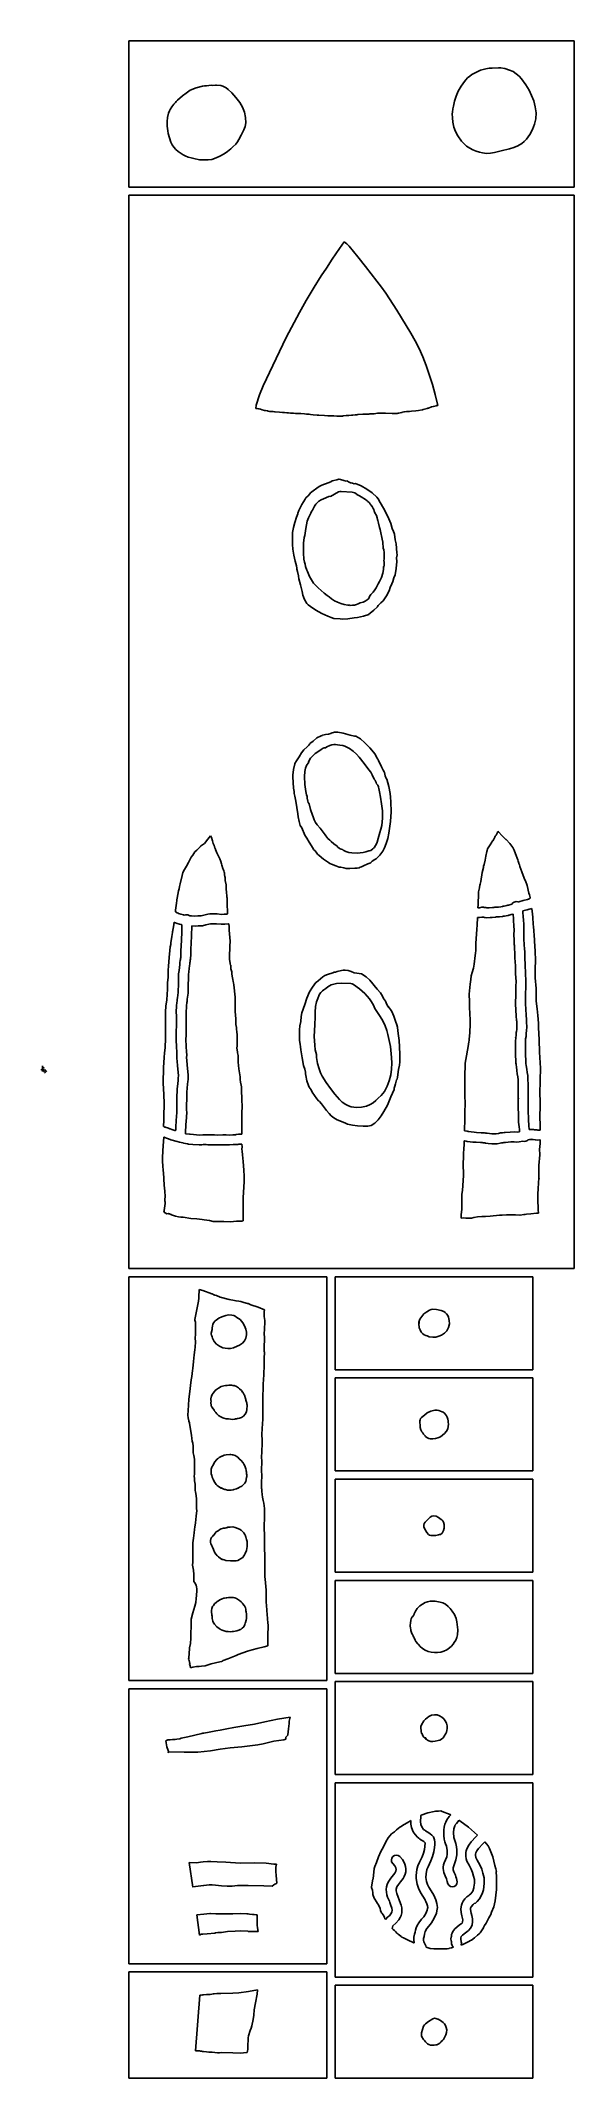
# Model space of a CAD drawing. Extents: x -1 to 258, y -193 to 796.
import ezdxf

# ---------------------------------------------------------------- set-up
doc = ezdxf.new("R2010")
doc.units = 0

msp = doc.modelspace()

# ---------------------------------------------------------------- linework, layer by layer
at = {"layer": 'Calque_1'}
for p, q in [((258, 795.999), (42.0001, 795.999)), ((42.0001, 795.999), (42.0001, 725)), ((258, 725), (258, 795.999)), ((210.912, 780.946), (212.58425, 781.650346)), ((212.584, 781.65), (213.84283, 781.962129)), ((213.843, 781.963), (215.180819, 782.335189)), ((215.180819, 782.335189), (216.69606, 782.63221)), ((216.696, 782.632), (218.11762, 782.740532)), ((218.118, 782.74), (221.34209, 782.871762)), ((221.342, 782.872), (221.540958, 782.882054)), ((221.541, 782.882), (221.543, 782.882)), ((221.543, 782.882), (221.876308, 782.892319)), ((221.876, 782.892), (221.876, 782.886)), ((221.876, 782.886), (222.362272, 782.84409)), ((222.362, 782.845), (224.14742, 782.521521)), ((224.148, 782.521), (224.40794, 782.458982)), ((224.408, 782.459), (226.67298, 781.775318)), ((226.673, 781.775), (228.351273, 780.997078)), ((69.708276, 770.634547), (71.70991, 771.93233)), ((71.7099, 771.933), (74.609361, 773.194023)), ((74.609361, 773.194023), (77.62943, 773.93288)), ((77.6294, 773.933), (78.61177, 774.121621)), ((78.6118, 774.121), (79.535769, 774.170609)), ((79.5358, 774.171), (79.5379, 774.171)), ((79.5377, 774.171), (80.75829, 774.354965)), ((80.7583, 774.355), (81.79803, 774.386988)), ((81.7981, 774.387), (81.8002, 774.387)), ((81.8001, 774.387), (82.520467, 774.316224)), ((82.5204, 774.316), (83.96682, 774.430194)), ((83.9669, 774.43), (83.967429, 774.426031)), ((83.9674, 774.426), (84.39063, 774.426)), ((84.3906, 774.426), (86.6163, 774.199649)), ((86.6163, 774.2), (87.464395, 773.965854)), ((87.464395, 773.965854), (87.91442, 773.757644)), ((87.9144, 773.758), (89.12111, 773.098634)), ((89.12111, 773.098634), (90.134059, 772.360179)), ((90.134059, 772.360179), (91.83714, 770.72461)), ((200.78, 769.121), (201.776319, 771.56374)), ((201.776, 771.563), (203.193733, 774.024608)), ((203.193733, 774.024608), (204.71226, 776.16169)), ((204.712, 776.162), (205.390629, 777.078464)), ((205.390629, 777.078464), (206.23283, 777.98826)), ((206.233, 777.988), (207.30483, 778.865758)), ((207.30483, 778.865758), (208.360749, 779.539214)), ((208.360749, 779.539214), (210.23016, 780.53821)), ((210.23, 780.538), (210.911619, 780.945722)), ((228.351273, 780.997078), (229.872451, 779.98089)), ((229.872451, 779.98089), (231.243203, 778.782332)), ((231.243203, 778.782332), (232.470197, 777.457296)), ((232.470197, 777.457296), (234.519585, 774.651366)), ((234.519585, 774.651366), (236.07396, 772.01025)), ((236.074, 772.011), (237.322031, 769.48822)), ((61.1343, 760.896), (61.604485, 761.945782)), ((61.604485, 761.945782), (62.02572, 762.67884)), ((62.0257, 762.679), (62.716051, 763.891507)), ((62.716051, 763.891507), (63.72637, 765.28453)), ((63.7264, 765.285), (64.489137, 766.049804)), ((64.4891, 766.049), (64.840501, 766.438651)), ((64.8405, 766.439), (65.522108, 767.158322)), ((65.5221, 767.158), (68.01033, 769.28604)), ((68.0104, 769.286), (69.708276, 770.634547)), ((91.8372, 770.724), (93.868299, 768.513955)), ((93.868299, 768.513955), (95.80801, 765.96254)), ((95.808, 765.963), (97.052436, 763.723827)), ((97.052436, 763.723827), (97.965729, 761.31634)), ((198.894, 761.306), (199.103137, 762.93694)), ((199.103137, 762.93694), (199.40973, 764.32338)), ((199.41, 764.323), (199.99097, 766.705465)), ((199.99097, 766.705465), (200.77994, 769.12063)), ((237.322031, 769.48822), (238.357964, 766.782536)), ((238.357964, 766.782536), (239.101604, 763.943835)), ((239.101604, 763.943835), (239.47276, 761.022)), ((60.575113, 754.55057), (60.50471, 756.79519)), ((60.5048, 756.795), (60.5049, 756.795)), ((60.5049, 756.795), (60.624347, 758.796545)), ((60.8096, 752.289), (60.575113, 754.55057)), ((60.624347, 758.796545), (61.134319, 760.89604)), ((60.9807, 751.054), (60.80965, 752.28905)), ((97.771262, 752.724736), (96.40638, 750.1595)), ((98.335113, 754.319141), (97.771262, 752.724736)), ((97.965729, 761.31634), (98.501665, 758.780266)), ((98.614, 756.155), (98.335113, 754.319141)), ((98.501665, 758.780266), (98.61403, 756.15533)), ((198.859, 760.57), (198.8941, 761.305858)), ((198.859, 760.57), (198.859, 760.57)), ((198.906, 758.616), (198.859499, 760.57042)), ((199.081837, 756.414891), (198.906042, 758.6152)), ((199.552, 754.093), (199.081837, 756.414891)), ((200.387557, 751.874661), (199.55203, 754.09295)), ((201.493, 749.871), (200.387557, 751.874661)), ((237.802996, 752.88842), (236.50061, 750.4878)), ((238.784789, 755.429051), (237.802996, 752.88842)), ((239.367339, 758.132607), (238.784789, 755.429051)), ((239.472, 761.022), (239.367339, 758.132607)), ((61.5962, 748.877), (60.980732, 751.05362)), ((62.365449, 746.717363), (61.59619, 748.87642)), ((62.937684, 745.5275), (62.365449, 746.717363)), ((63.7206, 744.332), (62.937684, 745.5275)), ((64.75443, 743.170354), (63.72057, 744.33228)), ((65.883641, 742.18782), (64.75443, 743.170354)), ((68.2407, 740.655), (65.883641, 742.18782)), ((89.839188, 742.277325), (88.15524, 741.08705)), ((91.3478, 743.521), (89.839188, 742.277325)), ((92.435532, 744.44902), (91.34775, 743.52133)), ((93.7569, 745.761), (92.435532, 744.44902)), ((94.647124, 746.941365), (93.75695, 745.76133)), ((95.340842, 748.101286), (94.647124, 746.941365)), ((96.4064, 750.16), (95.340842, 748.101286)), ((203.386256, 747.233886), (201.49257, 749.87109)), ((204.488477, 746.059445), (203.386256, 747.233886)), ((205.806, 744.905), (204.488477, 746.059445)), ((207.285186, 743.860882), (205.80662, 744.90519)), ((208.806598, 743.04092), (207.285186, 743.860882)), ((210.383865, 742.404295), (208.806598, 743.04092)), ((212.03, 741.91), (210.383865, 742.404295)), ((213.55117, 741.552702), (212.02993, 741.910124)), ((222.554, 742.503), (219.24784, 741.713483)), ((226.586415, 743.492818), (222.55407, 742.50286)), ((228.628994, 744.154998), (226.586415, 743.492818)), ((230.721, 745.035), (228.628994, 744.154998)), ((232.583, 746.094), (230.72058, 745.03464)), ((233.755921, 747.069998), (232.58289, 746.094)), ((234.795183, 748.148645), (233.755921, 747.069998)), ((236.501, 750.487), (234.795183, 748.148645)), ((69.28759, 740.099198), (68.24066, 740.65484)), ((70.6431, 739.566), (69.28759, 740.099198)), ((72.2069, 739.176), (70.64317, 739.566154)), ((73.3944, 738.805), (72.20688, 739.176554)), ((76.184821, 738.264423), (73.39437, 738.804969)), ((79.0426, 738.112), (76.184821, 738.264423)), ((80.483495, 738.150063), (79.04266, 738.112128)), ((82.1484, 738.401), (80.483495, 738.150063)), ((84.264205, 739.111991), (82.14835, 738.40069)), ((86.1016, 739.982), (84.264205, 739.111991)), ((88.1552, 741.087), (86.10158, 739.98165)), ((215.392, 741.335), (213.55117, 741.552702)), ((217.397143, 741.418489), (215.39217, 741.33513)), ((219.24784, 741.713483), (217.397143, 741.418489)), ((42.0001, 725), (258, 725)), ((258, 721), (42.0001, 721)), ((42.0001, 721), (42.0001, 200)), ((258, 200), (258, 721)), ((140.577, 690.012), (144.08893, 695.18637)), ((144.089, 695.186), (146.45682, 698.39044)), ((146.450994, 698.396027), (146.463906, 698.401054)), ((146.457, 698.391), (146.450994, 698.396027)), ((146.464, 698.401), (146.456989, 698.392004)), ((146.457, 698.392), (146.457, 698.392)), ((146.457, 698.391), (147.677332, 697.454024)), ((147.677332, 697.454024), (148.70751, 696.38546)), ((148.708, 696.385), (148.7431, 696.34309)), ((148.743, 696.343), (153.00577, 691.03946)), ((135.306, 681.955), (137.83814, 685.67001)), ((137.838, 685.67), (137.848001, 685.680054)), ((137.848, 685.68), (140.56153, 689.98566)), ((140.561, 689.986), (140.577007, 690.011665)), ((153.005, 691.04), (153.015001, 691.029946)), ((153.015, 691.03), (156.68247, 686.3631)), ((156.683, 686.363), (162.232, 679.34123)), ((128.001, 669.94), (131.86588, 676.39284)), ((131.866, 676.393), (135.30609, 681.95493)), ((162.232, 679.341), (164.509601, 676.445074)), ((164.509601, 676.445074), (166.58057, 673.47519)), ((166.581, 673.475), (166.597007, 673.450129)), ((166.597, 673.45), (171.9517, 665.14715)), ((118.324, 651.877), (124.76494, 664.0804)), ((124.765, 664.08), (128.00046, 669.94009)), ((171.951, 665.147), (178.80897, 653.9947)), ((178.809, 653.995), (178.809, 653.985)), ((178.809, 653.985), (180.908267, 650.315471)), ((111.713, 638.337), (118.32396, 651.8767)), ((180.908267, 650.315471), (182.85371, 646.61853)), ((182.854, 646.619), (184.632789, 642.575606)), ((107.153, 628.468), (111.71343, 638.33766)), ((184.632789, 642.575606), (186.17007, 638.33737)), ((186.17, 638.337), (186.17, 638.327)), ((186.17, 638.327), (189.18945, 629.08054)), ((103.767, 619.159), (105.332455, 624.055125)), ((105.332455, 624.055125), (107.15336, 628.46798)), ((189.189, 629.081), (190.545521, 624.23702)), ((190.545521, 624.23702), (191.86222, 619.0139)), ((103.467, 617.522), (103.766209, 619.1586)), ((103.467, 617.522), (103.467265, 617.522106)), ((103.508, 617.522), (103.467201, 617.522)), ((103.518, 617.522), (103.508, 617.522)), ((104.207, 617.434), (103.518671, 617.522397)), ((104.217, 617.434), (104.207, 617.434)), ((104.773, 617.376), (104.216442, 617.433891)), ((105.200173, 617.282422), (104.773481, 617.375996)), ((105.144, 617.284), (105.200173, 617.282422)), ((105.727, 617.136), (105.144089, 617.283796)), ((106.664, 616.836), (105.726593, 617.13572)), ((107.767, 616.571), (106.66371, 616.836112)), ((108.283, 616.442), (107.767272, 616.570667)), ((109.21, 616.306), (108.283441, 616.441916)), ((109.554027, 616.221398), (109.209219, 616.306091)), ((109.557, 616.211), (109.554027, 616.221398)), ((110.195, 616.095), (109.556802, 616.211787)), ((110.715, 616.066), (110.19565, 616.094893)), ((111.868, 615.959), (110.71458, 616.065971)), ((112.597, 615.847), (111.86836, 615.958628)), ((112.855, 615.837), (112.59714, 615.847054)), ((115.042, 615.717), (112.85453, 615.836883)), ((116.425, 615.55), (115.04214, 615.716925)), ((117.465, 615.471), (116.42476, 615.55011)), ((118.616, 615.378), (117.46568, 615.471001)), ((119.025, 615.35), (118.615722, 615.377887)), ((119.071, 615.35), (119.025, 615.35)), ((119.093, 615.35), (119.071, 615.35)), ((119.129, 615.35), (119.093, 615.35)), ((119.189, 615.34), (119.129101, 615.350319)), ((119.267, 615.322), (119.189001, 615.340256)), ((119.228, 615.312), (119.277099, 615.322054)), ((119.246, 615.312), (119.228, 615.312)), ((119.268, 615.312), (119.246, 615.312)), ((119.277, 615.322), (119.267, 615.322)), ((119.329, 615.312), (119.268, 615.312)), ((119.339, 615.312), (119.329, 615.312)), ((119.436, 615.312), (119.339401, 615.312)), ((120.377, 615.243), (119.435979, 615.311712)), ((120.555, 615.253), (120.376192, 615.242946)), ((120.633, 615.253), (120.555, 615.253)), ((121.779, 615.152), (120.63334, 615.253282)), ((122.743, 615.095), (121.778711, 615.151806)), ((123.827, 615.076), (122.74387, 615.09505)), ((124.043, 615.064), (123.826989, 615.075906)), ((124.27, 615.053), (124.042623, 615.064377)), ((125.42, 615.002), (124.26969, 615.052588)), ((127.195, 614.818), (125.42043, 615.001965)), ((128.098, 614.791), (127.195211, 614.818411)), ((129.409, 614.657), (128.09797, 614.790826)), ((130.016, 614.55), (129.408801, 614.656468)), ((131.327, 614.394), (130.01545, 614.550051)), ((133.238, 614.3), (131.32752, 614.394615)), ((133.7, 614.27), (133.237501, 614.299395)), ((133.779, 614.26), (133.699898, 614.270054)), ((134.07, 614.25), (133.779573, 614.260054)), ((136.822, 614.11), (134.07023, 614.250044)), ((138.503, 613.904), (136.82145, 614.110692)), ((141.328, 613.844), (138.50337, 613.903902)), ((142.875, 613.771), (141.32781, 613.843416)), ((143.743, 613.761), (142.874829, 613.771054)), ((143.776, 613.761), (143.742901, 613.761)), ((144.289259, 613.758029), (143.776671, 613.760906)), ((144.619, 613.749), (144.289259, 613.758029)), ((144.629, 613.749), (144.619, 613.749)), ((144.989, 613.783), (144.62881, 613.749901)), ((145.556, 613.824), (144.98911, 613.782116)), ((145.977728, 613.857614), (145.555231, 613.823986)), ((146.08695, 613.865761), (145.977728, 613.857614)), ((145.995, 613.856), (146.08695, 613.865761)), ((146.006, 613.856), (145.995, 613.856)), ((147.312, 614.018), (146.00562, 613.85679)), ((148.723, 614.156), (147.31223, 614.01802)), ((149.988, 614.306), (148.72296, 614.155611)), ((150.016, 614.306), (149.988, 614.306)), ((150.566, 614.317), (150.016159, 614.306152)), ((150.588, 614.317), (150.566, 614.317)), ((151.66, 614.414), (150.58823, 614.316819)), ((152.55, 614.464), (151.65962, 614.414391)), ((152.992, 614.504), (152.550681, 614.463704)), ((155.466, 614.723), (152.99225, 614.504402)), ((158.163, 614.775), (155.46601, 614.722798)), ((158.259, 614.775), (158.162901, 614.775)), ((158.28, 614.785), (158.258807, 614.774946)), ((158.819, 614.853), (158.279502, 614.784314)), ((159.355, 614.881), (158.81963, 614.853589)), ((160.618, 614.967), (159.35451, 614.881196)), ((160.758, 614.967), (160.618, 614.967)), ((160.888, 614.967), (160.758, 614.967)), ((160.907, 614.967), (160.888, 614.967)), ((162.56, 615.138), (160.90635, 614.966444)), ((162.581, 615.138), (162.56, 615.138)), ((162.994, 615.138), (162.58111, 615.138)), ((163.012, 615.138), (162.994, 615.138)), ((164.364, 615.205), (163.01215, 615.137796)), ((166.386, 615.233), (164.36338, 615.205113)), ((169.695, 615.102), (166.38616, 615.23326)), ((171.191, 615.038), (169.69497, 615.102108)), ((171.298334, 615.033027), (171.191199, 615.038054)), ((171.846, 615.073), (171.24655, 615.027994)), ((171.247, 615.028), (171.298334, 615.033027)), ((171.857, 615.073), (171.846, 615.073)), ((172.136, 615.079), (171.856952, 615.072915)), ((172.058, 615.063), (172.135999, 615.078875)), ((172.136, 615.079), (172.058001, 615.063125)), ((172.601, 615.174), (172.1354, 615.078909)), ((172.941, 615.27), (172.595664, 615.181639)), ((172.595664, 615.181639), (172.601479, 615.173903)), ((172.983, 615.28), (172.941101, 615.269681)), ((173.584, 615.382), (172.98301, 615.280188)), ((174.193, 615.532), (173.584253, 615.382669)), ((174.203, 615.532), (174.193, 615.532)), ((174.531, 615.592), (174.20234, 615.53149)), ((174.41765, 615.558714), (174.531199, 615.592283)), ((174.48, 615.569), (174.41765, 615.558714)), ((174.531, 615.592), (174.4695, 615.568717)), ((174.47, 615.569), (174.48, 615.569)), ((174.702, 615.638), (174.53095, 615.592016)), ((175.377782, 615.788439), (174.702441, 615.637626)), ((175.629, 615.834), (175.377782, 615.788439)), ((176.646, 616.032), (175.62901, 615.834595)), ((178.051, 616.058), (176.64592, 616.032335)), ((179.084, 616.148), (178.05047, 616.058095)), ((181.16, 616.327), (179.08467, 616.147666)), ((182.513, 616.587), (181.16011, 616.326571)), ((184.299, 616.824), (182.51307, 616.587304)), ((184.33075, 616.84066), (184.298201, 616.823806)), ((184.708, 616.938), (184.33075, 616.84066)), ((186.06, 617.291), (184.70866, 616.938046)), ((186.72, 617.525), (186.06009, 617.290897)), ((186.73, 617.525), (186.72, 617.525)), ((187.061, 617.629), (186.729231, 617.525654)), ((187.261, 617.682), (187.061531, 617.628792)), ((187.361, 617.705), (187.26075, 617.682246)), ((188.753, 618.253), (187.36135, 617.704731)), ((189.493, 618.398), (188.752482, 618.252797)), ((189.78, 618.472), (189.493708, 618.398102)), ((190.946, 618.809), (189.77967, 618.471551)), ((191.417, 618.908), (190.945709, 618.809787)), ((191.863, 619.014), (191.417551, 618.908061)), ((127.401, 573.505), (127.856789, 574.102878)), ((127.857, 574.103), (128.9391, 575.15927)), ((128.939, 575.159), (129.676941, 576.0902)), ((129.677, 576.09), (130.086799, 576.580934)), ((130.087, 576.581), (131.37219, 577.484816)), ((131.372, 577.485), (133.05097, 578.84308)), ((133.051, 578.843), (134.268555, 579.612742)), ((134.268555, 579.612742), (135.60824, 580.28647)), ((137.554, 574.106), (135.29936, 573.207847)), ((135.60824, 580.28647), (138.55143, 581.38599)), ((137.790268, 574.29764), (137.55466, 574.105897)), ((139.014, 574.726), (137.790268, 574.29764)), ((138.552, 581.386), (139.938206, 581.954261)), ((139.983, 574.904), (139.014063, 574.726227)), ((139.79, 574.788), (139.982241, 574.903252)), ((143.646, 576.957), (139.79042, 574.78864)), ((139.938206, 581.954261), (140.51622, 582.293943)), ((140.516, 582.294), (141.337649, 582.466085)), ((141.338, 582.466), (142.841086, 582.913796)), ((142.841086, 582.913796), (143.88254, 583.152778)), ((144.211316, 577.18563), (143.64605, 576.956528)), ((143.876, 583.148), (143.805772, 583.129788)), ((143.805772, 583.129788), (143.955346, 583.10392)), ((143.882, 583.153), (143.875994, 583.147973)), ((143.955346, 583.10392), (144.610318, 582.978005)), ((144.816, 577.264), (144.211316, 577.18563)), ((144.61, 582.978), (146.15409, 582.512387)), ((145.007, 577.254), (144.815789, 577.264319)), ((150.331, 576.825), (145.00731, 577.254418)), ((146.155, 582.512), (147.328745, 582.27326)), ((147.328745, 582.27326), (147.61434, 582.291338)), ((147.614, 582.292), (148.86716, 581.710129)), ((148.867, 581.71), (149.542994, 581.476145)), ((149.542994, 581.476145), (149.768238, 581.475394)), ((149.768, 581.475), (150.39793, 581.201633)), ((151.529987, 576.483566), (150.3304, 576.824924)), ((150.398, 581.202), (151.316154, 580.963915)), ((151.316154, 580.963915), (151.85631, 581.003563)), ((152.152, 576.072), (151.529987, 576.483566)), ((151.857, 581.003), (151.867, 581.003)), ((151.867, 581.003), (154.710297, 579.899352)), ((152.555845, 575.815369), (152.152863, 576.071585)), ((152.625877, 575.767276), (152.555845, 575.815369)), ((153.787614, 575.121623), (152.55765, 575.79197)), ((152.558, 575.792), (152.625877, 575.767276)), ((154.572, 574.606), (153.787614, 575.121623)), ((156.79, 573.292), (154.57153, 574.6056)), ((154.710297, 579.899352), (157.42272, 578.38299)), ((157.423, 578.383), (157.439007, 578.372152)), ((157.439, 578.372), (159.976376, 576.534299)), ((159.976376, 576.534299), (162.30742, 574.46268)), ((162.307, 574.463), (162.317001, 574.452946)), ((162.317, 574.453), (162.892574, 573.54874)), ((122.431076, 562.206253), (123.33083, 564.74574)), ((123.33, 564.746), (123.869501, 566.34075)), ((123.87, 566.341), (123.943898, 566.747691)), ((123.944, 566.748), (124.42149, 567.92518)), ((124.421, 567.925), (125.77339, 570.800699)), ((125.77339, 570.800699), (127.40118, 573.50503)), ((129.052768, 564.475727), (128.48296, 562.78594)), ((129.825, 566.071), (129.052768, 564.475727)), ((130.195, 566.66), (129.824481, 566.070879)), ((130.495, 567.444), (130.194762, 566.660067)), ((130.973822, 568.200216), (130.495619, 567.444071)), ((131.201, 568.413), (130.973822, 568.200216)), ((131.993, 570.144), (131.200801, 568.41283)), ((132.662, 571.002), (131.993301, 570.144169)), ((132.979, 571.321), (132.661709, 571.001648)), ((134.151268, 572.43431), (132.97921, 571.32131)), ((135.3, 573.208), (134.151268, 572.43431)), ((157.560571, 572.675745), (156.79079, 573.292091)), ((157.861, 572.303), (157.560571, 572.675745)), ((158.624, 571.637), (157.860731, 572.303617)), ((159.026, 571.04), (158.62344, 571.63637)), ((159.338383, 570.760493), (159.026873, 571.04019)), ((159.925, 569.939), (159.338383, 570.760493)), ((160.415, 568.938), (159.924069, 569.93897)), ((160.715, 568.377), (160.41528, 568.937704)), ((161.019, 567.637), (160.71514, 568.377515)), ((161.136, 567.273), (161.01921, 567.636802)), ((161.219, 566.874), (161.135802, 567.273467)), ((162.006, 565.59), (161.218971, 566.87362)), ((162.406256, 564.404291), (162.00605, 565.59052)), ((162.544, 563.617), (162.406256, 564.404291)), ((162.892574, 573.54874), (163.8766, 571.88729)), ((163.877, 571.887), (165.496705, 569.168164)), ((165.496705, 569.168164), (166.92591, 566.30181)), ((166.925, 566.302), (168.079464, 563.855763)), ((168.079464, 563.855763), (169.02513, 561.58084)), ((121.297, 554.736), (121.296738, 554.736529)), ((121.297, 554.736), (121.379433, 557.326924)), ((121.383, 551.465), (121.297701, 554.7356)), ((121.379433, 557.326924), (121.732631, 559.74396)), ((121.733, 559.744), (122.431076, 562.206253)), ((127.02, 554.78), (126.733771, 552.037014)), ((127.293, 555.764), (127.02067, 554.78059)), ((127.303, 555.843), (127.292999, 555.7639)), ((127.750953, 559.30707), (127.30323, 555.84329)), ((128.483, 562.786), (127.750953, 559.30707)), ((162.762027, 563.118216), (162.543729, 563.61679)), ((163.107, 561.805), (162.762027, 563.118216)), ((163.476, 559.665), (163.107031, 561.8044)), ((163.823969, 558.732696), (163.47669, 559.66552)), ((164.226, 557.122), (163.823969, 558.732696)), ((164.595, 554.862), (164.226031, 557.12181)), ((164.859779, 554.002789), (164.59501, 554.86216)), ((165.134, 552.653), (164.859779, 554.002789)), ((169.026, 561.581), (169.7505, 559.18528)), ((169.75, 559.185), (170.276068, 557.79542)), ((170.276, 557.796), (170.598461, 556.931451)), ((170.599, 556.931), (170.735419, 556.528961)), ((170.735, 556.53), (170.715897, 556.612698)), ((170.716, 556.612), (170.735103, 556.529302)), ((170.735, 556.529), (171.13601, 553.7793)), ((121.467, 549.226), (121.382799, 551.46566)), ((121.933887, 546.225261), (121.4663, 549.22524)), ((122.582, 543.299), (121.933887, 546.225261)), ((126.709, 549.691), (126.6377, 547.18262)), ((126.638, 547.183), (126.63818, 547.183058)), ((126.638, 547.183), (126.780108, 544.40746)), ((126.733771, 552.037014), (126.708393, 549.69092)), ((126.78, 544.407), (127.115129, 542.907875)), ((165.341, 549.705), (165.133781, 552.65262)), ((165.605, 548.941), (165.34042, 549.70529)), ((165.790763, 547.587535), (165.60578, 548.94087)), ((165.666, 543.663), (165.766769, 544.32291)), ((165.767, 544.323), (165.829738, 545.728907)), ((165.782, 546.818), (165.790763, 547.587535)), ((165.829738, 545.728907), (165.782002, 546.81794)), ((171.136, 553.779), (171.585069, 551.80961)), ((171.585, 551.81), (171.970511, 547.39064)), ((172.073, 546.508), (171.818749, 545.02902)), ((171.819, 545.03), (171.8629, 543.15415)), ((171.971, 547.391), (172.07332, 546.508883)), ((123.224, 541.063), (122.582701, 543.29956)), ((123.376296, 539.930083), (123.22338, 541.06319)), ((123.381, 539.516), (123.376296, 539.930083)), ((123.774, 538.32), (123.381782, 539.51528)), ((124.158, 536.204), (123.77404, 538.32066)), ((124.176, 536.089), (124.157903, 536.203728)), ((124.34, 534.745), (124.17567, 536.08858)), ((125.171704, 531.856985), (124.33953, 534.74537)), ((127.115129, 542.907875), (127.421831, 541.987)), ((127.422, 541.987), (127.622279, 540.860305)), ((127.622279, 540.860305), (128.213159, 539.07916)), ((128.213, 539.08), (128.642429, 538.307441)), ((128.642, 538.307), (128.86525, 537.601622)), ((128.865, 537.602), (129.5908, 535.93398)), ((129.5908, 535.93398), (130.512024, 534.29532)), ((130.512024, 534.29532), (131.580605, 532.750148)), ((163.561, 533.449), (164.429031, 535.421706)), ((164.429031, 535.421706), (165.07408, 537.46477)), ((165.075, 537.465), (165.394317, 539.377377)), ((165.394317, 539.377377), (165.531308, 540.74128)), ((165.531, 540.741), (165.510168, 540.440064)), ((165.510168, 540.440064), (165.575584, 540.478645)), ((165.575584, 540.478645), (165.77594, 541.60761)), ((165.778367, 542.960935), (165.665931, 543.66317)), ((165.776, 541.608), (165.778367, 542.960935)), ((170.555, 535.338), (170.019119, 533.42183)), ((171.092, 536.698), (170.555082, 535.3384)), ((171.684346, 539.835915), (171.091992, 536.71308)), ((171.092, 536.713), (171.092, 536.698)), ((171.863, 543.138), (171.684346, 539.835915)), ((171.863, 543.154), (171.863, 543.138)), ((126.08, 528.584), (125.171704, 531.856985)), ((126.355, 526.934), (126.080598, 528.58403)), ((127.164443, 524.756024), (126.35481, 526.93453)), ((128.241, 522.88), (127.164443, 524.756024)), ((131.580605, 532.750148), (132.74848, 531.36259)), ((132.749, 531.362), (133.44198, 530.73465)), ((133.442, 530.735), (133.54742, 530.6456)), ((133.547, 530.645), (133.847605, 530.407518)), ((133.847605, 530.407518), (133.776438, 530.494111)), ((133.777, 530.495), (136.61714, 527.78509)), ((136.617, 527.785), (138.173547, 526.686708)), ((138.173547, 526.686708), (139.10212, 526.09879)), ((139.102, 526.098), (140.240579, 525.133898)), ((140.240579, 525.133898), (141.69926, 524.15652)), ((156.559848, 523.909643), (157.62992, 524.53265)), ((157.63, 524.533), (158.314873, 525.308776)), ((158.314873, 525.308776), (158.70745, 526.14582)), ((158.707, 526.145), (159.34831, 527.12582)), ((159.348, 527.126), (159.74642, 527.698058)), ((159.747, 527.698), (160.40795, 528.29486)), ((160.408, 528.295), (161.301454, 529.394247)), ((161.301454, 529.394247), (161.975014, 530.50204)), ((161.975014, 530.50204), (162.85436, 532.34488)), ((162.854, 532.345), (163.56145, 533.44933)), ((166.870412, 526.498931), (165.2781, 524.17206)), ((168.296, 529.01), (166.870412, 526.498931)), ((168.73, 530.635), (168.29643, 529.01081)), ((169.46, 532.327), (168.73033, 530.63408)), ((169.512, 532.441), (169.4593, 532.327309)), ((170.019, 533.422), (169.512572, 532.441191)), ((128.966207, 522.11918), (128.2408, 522.87947)), ((129.988355, 521.288315), (128.966207, 522.11918)), ((132.639674, 519.544644), (129.988355, 521.288315)), ((135.628356, 517.908018), (132.639674, 519.544644)), ((138.388, 516.638), (135.628356, 517.908018)), ((140.019, 516.017), (138.38861, 516.638151)), ((141.356, 515.595), (140.01809, 516.016679)), ((144.5, 515.316), (141.35653, 515.595058)), ((141.699, 524.157), (143.111344, 523.453576)), ((143.111344, 523.453576), (144.705885, 522.825282)), ((145.601, 515.162), (144.49977, 515.316511)), ((144.705885, 522.825282), (146.405539, 522.344532)), ((148.175046, 515.448587), (145.60076, 515.162)), ((146.405539, 522.344532), (148.13322, 522.08374)), ((148.134, 522.084), (148.700265, 522.073874)), ((151.188, 515.871), (148.175046, 515.448587)), ((148.700265, 522.073874), (148.73913, 522.114001)), ((148.739, 522.114), (149.306409, 521.920219)), ((149.306, 521.92), (149.316, 521.92)), ((149.316, 521.92), (150.364, 521.967)), ((150.364, 521.967), (151.43215, 522.079659)), ((152.882, 515.951), (151.18856, 515.8709)), ((151.433, 522.08), (152.416595, 522.376602)), ((152.416595, 522.376602), (153.13109, 522.708379)), ((155.842373, 516.70327), (152.88227, 515.95119)), ((153.131, 522.708), (154.10303, 523.141048)), ((154.103, 523.141), (155.588509, 523.538401)), ((155.588509, 523.538401), (156.559848, 523.909643)), ((158.284, 517.502), (155.842373, 516.70327)), ((158.394324, 517.632985), (158.283771, 517.501721)), ((159.046, 518.173), (158.394324, 517.632985)), ((160.843871, 519.645194), (159.04615, 518.17317)), ((162.494, 521.189), (160.843871, 519.645194)), ((162.563, 521.259), (162.4932, 521.1882)), ((162.589, 521.306), (162.563706, 521.259)), ((162.962, 521.848), (162.58889, 521.30643)), ((163.234, 522.157), (162.962191, 521.84797)), ((164.196, 523.188), (163.233259, 522.15706)), ((165.279, 524.172), (164.1969, 523.187561)), ((129.779, 454.799), (130.224968, 455.13438)), ((130.225, 455.134), (131.32106, 455.956689)), ((131.321, 455.957), (133.19169, 457.637)), ((133.192, 457.637), (135.23735, 458.582159)), ((135.237, 458.582), (135.658679, 458.809377)), ((135.659, 458.81), (135.918932, 458.858101)), ((135.919, 458.858), (135.929, 458.858)), ((135.929, 458.858), (136.72068, 459.041959)), ((136.72, 459.042), (137.261059, 459.277651)), ((137.262, 459.277), (138.8588, 459.46614)), ((138.858, 459.467), (139.890786, 459.790584)), ((139.890786, 459.790584), (140.1189, 459.932079)), ((140.119, 459.932), (141.69704, 460.283003)), ((141.69704, 460.283003), (143.33328, 460.412081)), ((143.334, 460.412), (143.342996, 460.415995)), ((143.343, 460.416), (145.94749, 459.855312)), ((145.947, 459.855), (149.362626, 458.874578)), ((149.362626, 458.874578), (151.33322, 458.49798)), ((151.333, 458.498), (152.014097, 458.4101)), ((152.014, 458.41), (152.040405, 458.387802)), ((152.041, 458.388), (152.1035, 458.348199)), ((152.103, 458.348), (154.27961, 457.15892)), ((154.28, 457.159), (156.47574, 455.12967)), ((156.476, 455.13), (157.549899, 454.106452)), ((122.509, 445.078), (123.295776, 446.520522)), ((123.295776, 446.520522), (124.48718, 448.43696)), ((124.487, 448.437), (125.654017, 450.384032)), ((125.654017, 450.384032), (126.74836, 451.81664)), ((126.749, 451.817), (128.39903, 453.24327)), ((129.186, 445.753), (128.195362, 444.13553)), ((128.399, 453.243), (129.297648, 454.043469)), ((129.10024, 445.634327), (129.18648, 445.75238)), ((129.108616, 445.74319), (129.10024, 445.634327)), ((129.48, 446.619), (129.108616, 445.74319)), ((129.297, 454.044), (129.702659, 454.62123)), ((130.100508, 447.671999), (129.4797, 446.61942)), ((129.703, 454.621), (129.779001, 454.799279)), ((130.819205, 448.57721), (130.100508, 447.671999)), ((132.400046, 450.01219), (130.819205, 448.57721)), ((135.084, 451.847), (132.400046, 450.01219)), ((135.929915, 452.402224), (135.08479, 451.846412)), ((136.634032, 452.69068), (135.929915, 452.402224)), ((137.357, 452.774), (136.634032, 452.69068)), ((137.337, 452.745), (137.359701, 452.762595)), ((137.36, 452.763), (137.337299, 452.745405)), ((137.361, 452.763), (137.357005, 452.774403)), ((137.359701, 452.762595), (137.36, 452.763)), ((137.92163, 453.163323), (137.36033, 452.76294)), ((139.4, 453.89), (137.92163, 453.163323)), ((140.43312, 454.196944), (139.39969, 453.890312)), ((141.413, 454.343), (140.43312, 454.196944)), ((142.11, 454.369), (141.413919, 454.343203)), ((144.229748, 454.126567), (142.10422, 454.368909)), ((142.105, 454.369), (142.110001, 454.368471)), ((145.781, 453.863), (144.229748, 454.126567)), ((146.723, 453.622), (145.78146, 453.86281)), ((148.898213, 452.40993), (146.7225, 453.622)), ((150.744288, 451.093399), (148.898213, 452.40993)), ((152.323093, 449.692201), (150.744288, 451.093399)), ((153.696997, 448.22613), (152.323093, 449.692201)), ((156.079583, 445.178546), (153.696997, 448.22613)), ((158.391, 442.109), (156.079583, 445.178546)), ((157.549899, 454.106452), (158.91512, 452.74668)), ((158.915, 452.746), (161.44095, 449.72345)), ((161.441, 449.724), (162.286938, 447.87863)), ((162.287, 447.878), (162.700178, 447.197761)), ((162.700178, 447.197761), (162.902981, 446.987623)), ((162.903, 446.988), (163.12108, 446.615409)), ((163.121, 446.615), (164.50334, 443.46119)), ((121.591237, 436.004491), (121.505589, 438.68591)), ((121.506, 438.686), (121.518912, 439.433238)), ((121.506, 438.686), (121.506794, 438.685931)), ((121.519, 439.433), (121.789134, 442.317751)), ((121.811, 433.217), (121.591237, 436.004491)), ((121.789134, 442.317751), (122.50912, 445.06727)), ((122.509, 445.067), (122.509, 445.078)), ((127.286, 441.338), (127.13097, 438.90301)), ((127.131, 438.903), (127.318828, 434.956576)), ((127.650916, 442.901898), (127.285983, 441.33827)), ((128.196, 444.135), (127.650916, 442.901898)), ((159.26766, 440.872779), (158.39108, 442.10928)), ((159.937178, 439.682172), (159.26766, 440.872779)), ((160.978, 437.569), (159.937178, 439.682172)), ((161.359, 437.083), (160.978659, 437.568751)), ((161.478, 436.856), (161.358631, 437.08338)), ((161.904, 435.908), (161.477662, 436.856258)), ((162.099, 435.286), (161.904701, 435.90767)), ((162.697, 434.593), (162.099101, 435.28598)), ((164.503, 443.462), (165.293017, 441.993843)), ((165.293017, 441.993843), (165.79181, 441.15051)), ((165.792, 441.15), (165.9367, 440.805841)), ((165.936, 440.806), (166.076929, 439.95416)), ((166.076929, 439.95416), (166.34476, 439.17147)), ((166.345, 439.171), (166.845739, 437.93232)), ((166.846, 437.933), (167.01705, 437.672552)), ((167.017, 437.672), (167.035098, 437.599099)), ((167.035, 437.599), (167.989811, 434.022856)), ((122.076, 431.506), (121.810901, 433.21649)), ((122.086, 430.527), (122.075999, 431.506259)), ((122.491, 429.24), (122.08586, 430.52675)), ((122.892, 426.801), (122.49099, 429.24064)), ((123.95, 420.701), (122.89218, 426.80088)), ((127.318828, 434.956576), (127.773339, 431.48434)), ((127.773, 431.485), (128.130255, 430.012518)), ((128.130255, 430.012518), (128.385361, 429.14716)), ((128.385, 429.147), (128.415889, 428.380595)), ((128.415889, 428.380595), (128.752418, 426.80554)), ((128.753, 426.805), (128.934055, 426.257435)), ((128.934055, 426.257435), (129.420659, 425.52807)), ((129.42, 425.528), (129.458801, 425.496999)), ((129.459, 425.497), (130.077558, 422.78709)), ((163.05511, 433.895952), (162.696279, 434.592827)), ((163.073, 433.658), (163.05511, 433.895952)), ((163.224, 433.014), (163.073111, 433.6584)), ((163.547, 431.395), (163.224021, 433.01403)), ((164.031, 428.785), (163.547311, 431.39517)), ((164.583811, 425.587088), (164.030921, 428.7849)), ((164.949685, 422.106681), (164.583811, 425.587088)), ((167.989811, 434.022856), (168.78735, 430.65318)), ((168.787, 430.654), (168.921222, 428.872826)), ((168.921222, 428.872826), (169.01747, 426.57881)), ((169.018, 426.578), (169.168455, 421.767942)), ((124.004, 419.326), (123.9497, 420.70059)), ((124.50837, 417.070912), (124.00479, 419.32645)), ((125.121, 415.043), (124.50837, 417.070912)), ((130.078, 422.788), (130.984408, 420.0848)), ((130.984, 420.084), (131.41395, 419.218422)), ((131.414, 419.219), (131.485219, 418.755201)), ((131.485219, 418.755201), (131.801051, 417.8687)), ((131.801, 417.869), (132.522777, 416.511525)), ((132.522777, 416.511525), (133.328139, 415.397569)), ((164.65, 415.1), (165.010947, 418.544159)), ((165.010947, 418.544159), (164.949685, 422.106681)), ((168.815, 416.942), (168.124184, 411.371339)), ((169.168455, 421.767942), (168.814911, 416.94191)), ((77.1611, 405.264), (77.704731, 405.711518)), ((77.7048, 405.712), (78.100129, 405.968831)), ((78.1001, 405.968), (78.1101, 405.968)), ((78.1101, 405.968), (78.564331, 406.387089)), ((78.5643, 406.387), (80.279745, 408.349029)), ((80.279745, 408.349029), (81.58221, 410.0307)), ((81.5819, 410.031), (81.577905, 410.037006)), ((81.577905, 410.037006), (81.583911, 410.034016)), ((81.583911, 410.034016), (81.581794, 410.031026)), ((81.581794, 410.031026), (81.5819, 410.031)), ((81.5822, 410.031), (81.852461, 409.58813)), ((81.8525, 409.588), (81.98531, 409.197333)), ((81.9853, 409.198), (82.54134, 407.53712)), ((82.5413, 407.537), (82.915957, 406.35051)), ((82.916, 406.35), (83.17386, 405.681301)), ((83.1739, 405.682), (83.238, 405.57813)), ((83.238, 405.578), (83.258188, 405.516)), ((125.779, 413.958), (125.120641, 415.04321)), ((127.281, 410.361), (125.77928, 413.95766)), ((128.221033, 408.87872), (127.28024, 410.36074)), ((129.446, 406.932), (128.221033, 408.87872)), ((131.274, 403.936), (129.44673, 406.9322)), ((133.328139, 415.397569), (134.73828, 413.72662)), ((134.739, 413.726), (137.13214, 410.57478)), ((137.132, 410.575), (137.46586, 409.968984)), ((137.46586, 409.968984), (138.49677, 408.68984)), ((138.496, 408.69), (139.391969, 407.947948)), ((139.482011, 407.949345), (139.298538, 408.15877)), ((139.299, 408.159), (140.11421, 407.30427)), ((139.391969, 407.947948), (139.482011, 407.949345)), ((140.11421, 407.30427), (141.36037, 406.17204)), ((141.36, 406.172), (143.03483, 405.02736)), ((161.516, 405.318), (162.082687, 406.213165)), ((162.082687, 406.213165), (162.382607, 406.99748)), ((162.383, 406.998), (162.947819, 408.74157)), ((162.948, 408.741), (163.726771, 411.63178)), ((163.726, 411.632), (164.189412, 413.214878)), ((164.189412, 413.214878), (164.649448, 415.09948)), ((166.81, 406.27), (166.00223, 404.14881)), ((167.594512, 408.769903), (166.80996, 406.2693)), ((168.124184, 411.371339), (167.594512, 408.769903)), ((215.996, 403.807), (217.16234, 405.59552)), ((217.163, 405.595), (217.977418, 406.8895)), ((217.977, 406.89), (218.432789, 407.572637)), ((218.433, 407.572), (218.475899, 407.67329)), ((218.476, 407.674), (218.764869, 408.0962)), ((218.765, 408.096), (219.553071, 409.42563)), ((219.553, 409.426), (219.69924, 409.800139)), ((219.699, 409.8), (219.847309, 410.016521)), ((219.847, 410.016), (219.835094, 410.003088)), ((219.835094, 410.003088), (219.838084, 410.008089)), ((219.839142, 410.012613), (219.837025, 410.010497)), ((219.838, 410.011), (219.848001, 410.021001)), ((219.838084, 410.008089), (219.838613, 410.012084)), ((219.838613, 410.012084), (219.840729, 410.012613)), ((219.841259, 410.01473), (219.839142, 410.012613)), ((219.840729, 410.012613), (219.841259, 410.01473)), ((219.848, 410.021), (219.858, 410.021)), ((219.858, 410.021), (220.074529, 410.337259)), ((220.074, 410.337), (220.238848, 410.65895)), ((220.239, 410.659), (220.38007, 410.999029)), ((220.38, 410.999), (220.726231, 411.60413)), ((220.727, 411.604), (220.93578, 412.17968)), ((220.913, 412.191), (220.934696, 412.18301)), ((220.934, 412.178), (220.913812, 412.190409)), ((220.934696, 412.18301), (220.932579, 412.178009)), ((220.932579, 412.178009), (220.933108, 412.178538)), ((220.935, 412.18), (221.214569, 411.99861)), ((221.215, 411.999), (223.11411, 410.06837)), ((223.114, 410.068), (224.90097, 408.24434)), ((224.901, 408.244), (224.911292, 408.233999)), ((224.911, 408.234), (226.75711, 406.267785)), ((226.75711, 406.267785), (228.19762, 404.37687)), ((69.8348, 395.322), (70.90192, 397.02525)), ((70.9019, 397.026), (72.14162, 399.61964)), ((72.1416, 399.619), (72.94103, 400.70524)), ((72.9411, 400.706), (74.0108, 402.19273)), ((74.0108, 402.192), (74.876899, 403.081348)), ((74.8769, 403.082), (76.18896, 404.42301)), ((76.1889, 404.423), (76.36357, 404.604898)), ((76.3636, 404.605), (76.634898, 404.888181)), ((76.6349, 404.888), (76.727901, 404.982599)), ((76.7279, 404.982), (77.15113, 405.263641)), ((77.1511, 405.264), (77.161101, 405.264)), ((83.2582, 405.516), (83.707787, 404.08405)), ((83.7077, 404.084), (83.7434, 403.968761)), ((83.7434, 403.968), (83.912392, 403.61453)), ((83.9124, 403.615), (83.969799, 403.44654)), ((83.9698, 403.447), (84.62867, 401.82953)), ((84.6287, 401.829), (86.06996, 398.91083)), ((86.07, 398.911), (86.547998, 397.51728)), ((86.548, 397.517), (86.93558, 396.44265)), ((86.9355, 396.443), (87.059521, 395.784641)), ((87.0596, 395.784), (87.583599, 394.24456)), ((131.588, 403.431), (131.2738, 403.935869)), ((132.299, 402.717), (131.58742, 403.43117)), ((133.107, 401.572), (132.299302, 402.71664)), ((133.49, 401.217), (133.10759, 401.572528)), ((134.25, 400.554), (133.48984, 401.216489)), ((134.264, 400.542), (134.250004, 400.554409)), ((136.433961, 398.633597), (134.26363, 400.54217)), ((138.745, 397.023), (136.433961, 398.633597)), ((138.76, 397.013), (138.744998, 397.023001)), ((139.449, 396.567), (138.76015, 397.01296)), ((140.299, 396.297), (139.448411, 396.566761)), ((142.381305, 395.422645), (140.29921, 396.29669)), ((143.035, 405.027), (143.159823, 404.734734)), ((143.159823, 404.734734), (144.17137, 403.90614)), ((144.172, 403.906), (145.001399, 403.51791)), ((145.001, 403.518), (145.53482, 403.399152)), ((145.535, 403.399), (145.903163, 403.06368)), ((145.903163, 403.06368), (147.23154, 402.414561)), ((147.231, 402.415), (148.668962, 402.014095)), ((148.668962, 402.014095), (150.107809, 401.79179)), ((150.107809, 401.79179), (152.65701, 401.67603)), ((152.657, 401.676), (155.571803, 401.916718)), ((155.571803, 401.916718), (156.974117, 402.244317)), ((157.907396, 396.424246), (155.70439, 395.51129)), ((156.974117, 402.244317), (158.38894, 402.73381)), ((159.253, 396.982), (157.907396, 396.424246)), ((158.389, 402.734), (158.616899, 402.7883)), ((158.617, 402.788), (159.32336, 402.994542)), ((159.354477, 397.116336), (159.253301, 396.98232)), ((159.32336, 402.994542), (160.30062, 403.678909)), ((160.03, 397.666), (159.354477, 397.116336)), ((161.329, 398.493), (160.02985, 397.66617)), ((160.301, 403.679), (160.835328, 404.262419)), ((160.835, 404.262), (161.041142, 404.435904)), ((161.041142, 404.435904), (161.403959, 405.154449)), ((161.948, 398.931), (161.328921, 398.4933)), ((161.404, 405.155), (161.434001, 405.2449)), ((161.434, 405.245), (161.516201, 405.318901)), ((163.662173, 400.616972), (161.94807, 398.93071)), ((165.198, 402.562), (163.662173, 400.616972)), ((166.00223, 404.14881), (165.19821, 402.56222)), ((214.051, 395.267), (214.308349, 396.119148)), ((214.308, 396.119), (214.741559, 398.19226)), ((214.742, 398.193), (215.174019, 400.17634)), ((215.174, 400.176), (215.54865, 402.41875)), ((215.549, 402.419), (215.775861, 402.95954)), ((215.775, 402.959), (215.961028, 403.679888)), ((215.961, 403.68), (215.9961, 403.8066)), ((228.198, 404.377), (228.198, 404.367)), ((228.198, 404.367), (228.808467, 403.062124)), ((228.808467, 403.062124), (229.44961, 401.34858)), ((229.449, 401.348), (230.57089, 398.45722)), ((230.571, 398.458), (230.777711, 397.707651)), ((230.778, 397.707), (231.084437, 396.742722)), ((231.085, 396.743), (231.132001, 396.61949)), ((231.132, 396.619), (231.349051, 396.212309)), ((231.349, 396.213), (231.371701, 396.1577)), ((231.371, 396.157), (231.64179, 395.228372)), ((66.5151, 385.375), (66.883029, 386.70308)), ((66.8831, 386.703), (67.785889, 390.76322)), ((67.7858, 390.764), (68.158899, 392.17012)), ((68.1589, 392.17), (68.884185, 393.743314)), ((68.884185, 393.743314), (69.83477, 395.32277)), ((87.5836, 394.245), (87.7345, 393.8874)), ((87.7345, 393.887), (87.957742, 393.01109)), ((87.9577, 393.012), (88.193338, 392.358811)), ((88.1933, 392.358), (88.268201, 392.137851)), ((88.2678, 392.159), (88.2678, 392.137807)), ((88.2678, 392.138), (88.2678, 392.159)), ((88.2682, 392.138), (88.2682, 392.133)), ((88.2682, 392.133), (88.302299, 391.787801)), ((88.3023, 391.788), (88.365901, 391.114141)), ((88.3659, 391.114), (88.49871, 390.240151)), ((88.4987, 390.24), (88.5979, 389.74029)), ((88.5979, 389.741), (88.734319, 388.28217)), ((88.7344, 388.282), (89.0672, 386.2134)), ((89.0672, 386.213), (89.2181, 384.10666)), ((143.93, 394.842), (142.381305, 395.422645)), ((144.747147, 394.752305), (143.93072, 394.842008)), ((146.159, 394.518), (144.747147, 394.752305)), ((147.294, 394.171), (146.15867, 394.518781)), ((147.304, 394.171), (147.294, 394.171)), ((149.131501, 394.110191), (147.30417, 394.17078)), ((151.522, 394.301), (149.131501, 394.110191)), ((151.532, 394.301), (151.522, 394.301)), ((152.634, 394.4), (151.53174, 394.3013)), ((153.603, 394.538), (152.634071, 394.400028)), ((154.208, 394.815), (153.60287, 394.538011)), ((154.835, 395.006), (154.208163, 394.814281)), ((155.705, 395.512), (154.835289, 395.006612)), ((211.987, 384.877), (212.17355, 386.10328)), ((212.174, 386.104), (212.189002, 386.1748)), ((212.189, 386.174), (212.193499, 386.108627)), ((212.193499, 386.108627), (212.356949, 386.630818)), ((212.356, 386.631), (212.641771, 387.87795)), ((212.642, 387.878), (213.391818, 392.2772)), ((213.392, 392.277), (213.94391, 394.63242)), ((213.944, 394.633), (214.050971, 395.267579)), ((231.642, 395.229), (232.537029, 392.63019)), ((232.537, 392.63), (233.7545, 389.53665)), ((233.755, 389.537), (233.754174, 389.477134)), ((233.754174, 389.477134), (233.937419, 388.938069)), ((233.937, 388.938), (234.299249, 388.130821)), ((234.299, 388.131), (235.154759, 385.88411)), ((235.155, 385.884), (236.023679, 382.28318)), ((64.7958, 375.148), (64.90639, 376.28798)), ((64.9064, 376.288), (65.0852, 377.37786)), ((65.0852, 377.378), (65.230408, 378.71693)), ((65.2304, 378.975), (65.352362, 379.74549)), ((65.2304, 378.717), (65.2304, 378.975)), ((65.3524, 379.745), (66.041237, 383.33651)), ((66.0412, 383.337), (66.32542, 384.385)), ((66.3255, 384.385), (66.515161, 385.375638)), ((89.2181, 384.107), (89.238288, 382.64818)), ((89.2383, 382.648), (89.430541, 380.77163)), ((89.4305, 380.772), (89.5302, 380.29347)), ((89.5302, 380.293), (89.556605, 379.9447)), ((89.5566, 379.945), (89.65685, 377.40149)), ((89.6569, 377.401), (89.640893, 375.84141)), ((211.304, 375.165), (211.324188, 376.49102)), ((211.324, 376.491), (211.3871, 377.133339)), ((211.388, 377.133), (211.398001, 377.226498)), ((211.398, 377.227), (211.4523, 378.19594)), ((211.452, 378.196), (211.55845, 380.58086)), ((211.558, 380.58), (211.617999, 382.7747)), ((211.618, 382.775), (211.976629, 384.78728)), ((211.977, 384.787), (211.987001, 384.8769)), ((224.024, 375.939), (223.504653, 375.822732)), ((224.645, 376.056), (224.023849, 375.93921)), ((225.228, 376.222), (224.645092, 376.055598)), ((225.761, 376.313), (225.22822, 376.222002)), ((226.14, 376.425), (225.760691, 376.312859)), ((227.324, 376.704), (226.14061, 376.425471)), ((227.805, 376.879), (227.32389, 376.70433)), ((228.255583, 377.460633), (227.80419, 376.879091)), ((228.862, 377.878), (228.255583, 377.460633)), ((229.770748, 378.103632), (228.86197, 377.877201)), ((230.697, 377.965), (229.770748, 378.103632)), ((230.789, 377.91), (230.696999, 377.965801)), ((231.066, 378.009), (230.789021, 377.9093)), ((233.253, 378.685), (231.06605, 378.00907)), ((233.897, 378.823), (233.253111, 378.685541)), ((234.606, 379.049), (233.897, 378.82266)), ((235.311, 379.161), (234.606651, 379.048859)), ((235.194, 379.124), (235.308718, 379.1602)), ((235.309, 379.16), (235.194282, 379.1238)), ((235.757, 379.291), (235.310521, 379.16078)), ((236.187, 379.4), (235.757571, 379.291481)), ((236.024, 382.283), (236.289099, 381.474781)), ((236.683, 379.706), (236.186391, 379.399549)), ((236.307, 381.421), (236.286812, 381.4732)), ((236.287, 381.473), (236.307188, 381.4208)), ((236.289, 381.475), (236.638332, 380.04563)), ((236.633, 380.074), (236.636995, 380.043501)), ((236.637, 380.044), (236.633005, 380.074499)), ((236.638, 380.045), (236.682998, 379.706011)), ((63.5204, 365.9), (63.886271, 368.05388)), ((63.8863, 368.054), (63.884183, 368.033812)), ((63.884183, 368.033812), (63.8842, 368.013)), ((63.8843, 368.013), (64.013999, 367.951)), ((64.014, 367.951), (64.449641, 367.802169)), ((64.4496, 367.803), (64.562767, 367.792999)), ((64.5261, 373.212), (64.547293, 373.387178)), ((64.5267, 373.212), (64.526171, 373.21191)), ((64.5598, 373.17), (64.526698, 373.211301)), ((64.5473, 373.387), (64.573097, 373.990591)), ((64.9158, 372.942), (64.559751, 373.170409)), ((64.5628, 367.793), (65.373601, 367.45245)), ((64.5731, 373.99), (64.795821, 375.14755)), ((65.1225, 372.788), (64.915792, 372.942001)), ((65.3944, 372.661), (65.122581, 372.7876)), ((65.3453, 372.695), (65.394399, 372.661898)), ((65.4326, 372.644), (65.345301, 372.694602)), ((65.3736, 367.452), (66.554126, 367.106208)), ((65.8036, 372.427), (65.43257, 372.643529)), ((66.0124, 372.384), (65.80362, 372.4279)), ((67.1007, 371.942), (66.0124, 372.38384)), ((66.554126, 367.106208), (67.31818, 366.958489)), ((68.4499, 371.634), (67.10063, 371.941988)), ((67.3182, 366.959), (67.676318, 366.860303)), ((67.6763, 366.86), (67.6484, 365.93551)), ((68.8504, 371.532), (68.449901, 371.633801)), ((69.4768, 371.74), (68.850479, 371.531739)), ((70.562499, 371.669111), (69.47678, 371.740251)), ((71.4782, 371.147), (70.562499, 371.669111)), ((72.2471, 371.122), (71.47815, 371.147294)), ((73.9121, 371.088), (72.24709, 371.1221)), ((72.4428, 365.863), (72.453701, 366.267629)), ((72.4537, 366.267), (74.02777, 366.244801)), ((75.3673, 371.185), (73.91209, 371.0878)), ((74.0278, 366.245), (75.64217, 366.348359)), ((77.0644, 371.211), (75.36734, 371.185203)), ((75.6422, 366.348), (76.41076, 366.333001)), ((76.41076, 366.333001), (77.71287, 366.411002)), ((78.2323, 371.524), (77.06442, 371.210321)), ((77.7128, 366.411), (79.33958, 366.810459)), ((79.6358, 371.812), (78.23226, 371.524679)), ((79.3396, 366.811), (80.75553, 367.102459)), ((80.19388, 371.978834), (79.63586, 371.811942)), ((81.2616, 372.153), (80.19388, 371.978834)), ((80.7555, 367.102), (81.57457, 367.318519)), ((82.5002, 372.169), (81.26152, 372.152993)), ((81.5746, 367.319), (82.58023, 367.329292)), ((84.7921, 372.138), (82.50025, 372.168498)), ((82.5802, 367.329), (83.561528, 367.340906)), ((83.5616, 367.366), (83.573003, 367.37399)), ((83.5616, 367.341), (83.5616, 367.366)), ((83.573, 367.374), (84.415837, 367.3456)), ((84.4158, 367.345), (86.67561, 367.094882)), ((86.824, 371.9), (84.79208, 372.138231)), ((86.6756, 367.095), (88.47808, 367.1761)), ((88.1908, 371.975), (86.82396, 371.900099)), ((89.6574, 372.085), (88.19082, 371.974931)), ((88.4781, 367.176), (90.22889, 367.310879)), ((89.6409, 375.842), (89.783531, 373.97596)), ((89.8724, 372.122), (89.657429, 372.0853)), ((89.7835, 373.976), (89.8724, 372.12185)), ((90.2289, 367.311), (90.507961, 367.3549)), ((90.5079, 367.355), (90.548199, 365.8936)), ((210.758, 364.614), (210.875821, 366.91102)), ((210.876, 366.911), (211.113709, 370.30407)), ((211.114, 370.377), (211.982147, 370.347399)), ((211.114, 370.304), (211.114, 370.377)), ((211.306, 375.166), (211.304413, 375.164412)), ((211.973, 375.143), (211.305859, 375.16631)), ((213.114, 375.361), (211.97298, 375.142931)), ((211.982147, 370.347399), (213.11647, 370.506191)), ((214.102944, 375.339918), (213.11374, 375.3609)), ((213.116, 370.506), (213.327349, 370.555099)), ((213.327, 370.555), (213.58745, 370.53169)), ((213.588, 370.532), (214.167299, 370.481398)), ((214.265649, 375.288315), (214.102944, 375.339918)), ((214.167, 370.481), (214.332359, 370.459807)), ((214.216, 375.273), (214.265649, 375.288315)), ((214.399, 375.256), (214.216073, 375.272986)), ((214.333, 370.46), (214.76553, 370.383998)), ((215.045, 375.19), (214.39956, 375.256101)), ((214.765, 370.384), (215.553579, 370.2951)), ((215.673, 375.081), (215.045129, 375.189529)), ((215.554, 370.295), (217.236697, 370.342353)), ((215.869, 375.065), (215.672632, 375.081007)), ((216.736421, 375.145338), (215.86936, 375.065311)), ((218.309, 375.225), (216.736421, 375.145338)), ((217.236697, 370.342353), (218.20397, 370.446931)), ((218.204, 370.447), (219.73724, 370.55758)), ((218.968, 375.27), (218.30809, 375.2251)), ((219.006, 375.277), (218.709889, 375.16796)), ((218.71, 375.168), (218.892419, 375.244002)), ((218.892, 375.244), (219.005691, 375.277099)), ((219.007, 375.278), (218.968201, 375.27001)), ((219.457, 375.398), (219.006899, 375.277591)), ((219.964, 375.444), (219.457051, 375.398)), ((219.737, 370.557), (220.23413, 370.672239)), ((221.211, 375.461), (219.96405, 375.444014)), ((220.234, 370.673), (221.81013, 370.723099)), ((222.444, 375.633), (221.21152, 375.461431)), ((221.81, 370.723), (223.27141, 370.930221)), ((223.13, 375.777), (222.44373, 375.633339)), ((223.168, 375.787), (223.1298, 375.776999)), ((223.505, 375.823), (223.168591, 375.7868)), ((223.272, 370.93), (223.7283, 371.025599)), ((223.728, 371.025), (224.18172, 371.0694)), ((224.182, 371.07), (224.928246, 371.218227)), ((224.928246, 371.218227), (225.057918, 371.274131)), ((225.058, 371.274), (225.911169, 371.434708)), ((225.911, 371.435), (226.198329, 371.5156)), ((226.198, 371.515), (226.510121, 371.566202)), ((226.51, 371.567), (227.379719, 371.811948)), ((227.38, 371.811), (228.28072, 372.01202)), ((228.281, 372.013), (228.302193, 372.001094)), ((228.302193, 372.001094), (228.302, 371.96)), ((228.302, 371.96), (228.49786, 369.71827)), ((228.498, 369.719), (228.616851, 369.00742)), ((228.616, 369.007), (228.768961, 366.39425)), ((228.769, 366.394), (228.83, 364.29645)), ((233.012, 373.31), (232.992897, 373.58337)), ((232.993, 373.583), (234.39601, 374.0145)), ((232.993, 373.583), (232.993794, 373.582471)), ((233.251, 370.353), (233.01174, 373.31044)), ((233.381, 369.551), (233.251291, 370.353017)), ((233.553, 366.707), (233.380921, 369.55075)), ((233.618, 364.127), (233.552899, 366.70721)), ((234.396, 374.014), (235.168048, 374.18246)), ((235.168, 374.183), (235.619651, 374.31994)), ((235.62, 374.32), (236.193608, 374.420769)), ((236.194, 374.421), (237.027018, 374.65355)), ((237.027, 374.653), (237.360311, 374.736701)), ((237.36, 374.737), (237.376007, 374.755098)), ((237.376, 374.755), (237.713449, 371.95673)), ((237.713, 371.957), (237.899042, 370.59843)), ((237.9, 370.598), (238.089648, 367.03801)), ((238.089, 367.038), (238.218191, 365.98483)), ((238.218, 365.985), (238.775069, 359.4712)), ((61.8188, 354.423), (61.996568, 356.11954)), ((61.9965, 356.12), (62.256432, 357.27239)), ((62.2565, 357.272), (62.372768, 358.202689)), ((62.3727, 358.203), (62.838311, 361.05656)), ((62.8383, 361.056), (62.947851, 362.26936)), ((62.9479, 362.27), (63.0295, 362.938178)), ((63.0295, 362.938), (63.133889, 363.651649)), ((63.1339, 363.652), (63.2331, 363.97291)), ((63.2331, 363.972), (63.282199, 364.218501)), ((63.2822, 364.219), (63.411912, 364.987428)), ((63.4119, 364.987), (63.520419, 365.899597)), ((67.4401, 359.193), (67.22461, 354.16696)), ((67.4634, 360.711), (67.44009, 359.19275)), ((67.5626, 362.153), (67.4634, 360.71174)), ((67.6484, 365.935), (67.562601, 362.15229)), ((72.0176, 354.013), (72.225859, 358.87677)), ((72.2258, 358.876), (72.2537, 360.47539)), ((72.2537, 360.476), (72.3534, 361.92914)), ((72.3534, 361.929), (72.4428, 365.85123)), ((72.4428, 365.851), (72.4428, 365.863)), ((90.5482, 365.894), (90.632901, 365.002583)), ((90.6329, 365.002), (90.650998, 364.19223)), ((90.651, 364.193), (91.037019, 358.86878)), ((90.9327, 356.52), (90.825211, 351.06298)), ((91.0371, 358.868), (90.932719, 356.51931)), ((210.211, 354.445), (210.1924, 357.85306)), ((210.193, 357.853), (210.758337, 364.6133)), ((228.83, 364.297), (228.716309, 362.093)), ((228.717, 362.093), (228.84155, 359.42237)), ((228.841, 359.422), (228.841, 358.901)), ((228.841, 358.901), (228.841, 358.858101)), ((228.841, 358.858), (228.853912, 358.053911)), ((228.854, 358.054), (228.8995, 357.236481)), ((228.9, 357.236), (228.949599, 356.77298)), ((228.949, 356.773), (229.07096, 354.86976)), ((233.631, 359.561), (233.506461, 362.25437)), ((233.507, 362.254), (233.618101, 364.12624)), ((233.631, 358.942), (233.631, 359.56109)), ((233.643, 358.214), (233.631094, 358.942119)), ((233.653, 357.892), (233.642999, 358.213939)), ((233.727, 357.202), (233.653102, 357.891879)), ((233.855, 355.229), (233.72736, 357.20201)), ((238.775, 359.471), (238.9166, 355.79732)), ((61.0033, 344.805), (61.159359, 346.72891)), ((61.1594, 346.729), (61.421922, 350.96905)), ((61.4219, 350.969), (61.818769, 354.42305)), ((66.6167, 347.65), (66.43789, 346.11986)), ((66.7211, 348.177), (66.616719, 347.650422)), ((66.7211, 348.431), (66.711099, 348.296129)), ((66.7111, 348.296), (66.721101, 348.17662)), ((66.7311, 348.504), (66.721099, 348.431102)), ((66.8577, 349.513), (66.731089, 348.50376)), ((66.9347, 350.085), (66.857701, 349.51295)), ((66.9636, 350.232), (66.9347, 350.085231)), ((67.022, 350.434), (66.963599, 350.23247)), ((67.0768, 350.933), (67.022002, 350.433801)), ((67.1538, 351.36), (67.076798, 350.933151)), ((67.1514, 351.281), (67.15439, 351.3601)), ((67.1544, 351.36), (67.15141, 351.2809)), ((67.176, 352.166), (67.153802, 351.359339)), ((67.2246, 354.167), (67.175999, 352.16608)), ((71.2035, 345.632), (71.348708, 346.88567)), ((71.3487, 346.886), (71.3756, 347.040511)), ((71.3756, 347.04), (71.498591, 347.777938)), ((71.4986, 347.778), (71.553398, 348.2803)), ((71.5534, 348.28), (71.568402, 348.445359)), ((71.5684, 348.446), (71.578692, 348.620149)), ((71.5787, 348.62), (71.610699, 348.86856)), ((71.6107, 348.869), (71.620701, 348.936201)), ((71.6207, 348.936), (71.752468, 349.612967)), ((71.7525, 349.613), (71.817601, 350.185571)), ((71.8176, 350.185), (71.840077, 350.221731)), ((71.840077, 350.221731), (71.9173, 350.726048)), ((71.9173, 350.736), (71.966399, 351.9597)), ((71.9173, 350.726), (71.9173, 350.736)), ((71.9664, 351.96), (72.017602, 354.01259)), ((90.8252, 351.063), (90.809193, 350.34521)), ((90.8092, 350.345), (90.826292, 350.221501)), ((90.8263, 350.221), (91.12861, 348.00511)), ((91.1286, 348.005), (91.143602, 347.89596)), ((91.1436, 347.896), (91.2976, 347.297762)), ((91.2976, 347.297762), (91.33325, 347.256773)), ((91.3333, 347.257), (91.486258, 345.48605)), ((209.074522, 345.762085), (209.447369, 347.81757)), ((209.447, 347.818), (209.899691, 351.8689)), ((209.9, 351.869), (210.051918, 353.05756)), ((210.052, 353.057), (210.211681, 354.44503)), ((229.071, 354.87), (229.179521, 353.51814)), ((229.18, 353.518), (229.230099, 350.7869)), ((229.23, 350.787), (229.441359, 346.99292)), ((229.441, 346.993), (229.5289, 343.12451)), ((233.972, 353.731), (233.85521, 355.2291)), ((234.021, 351.027), (233.971899, 353.73071)), ((234.234, 347.203), (234.020582, 351.02704)), ((234.321, 343.342), (234.233698, 347.20274)), ((238.917, 355.797), (239.03947, 354.69681)), ((239.039, 354.697), (239.052891, 353.56839)), ((239.053, 353.569), (239.17547, 349.97232)), ((239.176, 349.972), (239.124298, 344.96611)), ((60.686, 335.558), (60.7408, 338.7423)), ((60.7408, 338.743), (60.931998, 341.45239)), ((60.932, 341.452), (61.0033, 344.80529)), ((65.9521, 337.301), (65.878202, 335.33988)), ((66.0312, 341.654), (65.9521, 337.30131)), ((66.0984, 343.105), (66.031199, 341.65444)), ((66.2984, 344.652), (66.098412, 343.10481)), ((66.4379, 346.12), (66.29838, 344.65187)), ((70.6656, 335.166), (70.740501, 337.16846)), ((70.7405, 337.168), (70.8113, 341.34604)), ((70.8113, 341.346), (70.869199, 342.6777)), ((70.8692, 342.678), (71.04387, 343.98232)), ((71.0438, 343.983), (71.203481, 345.63251)), ((91.4862, 345.486), (91.679991, 344.573911)), ((91.68, 344.574), (91.81952, 343.975071)), ((91.8195, 343.975), (91.8567, 343.765191)), ((91.8567, 343.765), (91.85969, 343.833699)), ((91.85671, 343.765002), (91.8567, 343.765)), ((91.8567, 343.765), (91.871702, 342.99605)), ((91.8597, 343.75), (91.85671, 343.765002)), ((91.8597, 343.834), (91.8597, 343.75)), ((91.8717, 342.996), (92.034479, 341.84155)), ((92.0345, 341.842), (92.317691, 340.29584)), ((92.3177, 340.296), (92.553338, 339.348261)), ((92.5533, 339.348), (92.723832, 338.610062)), ((92.7239, 338.61), (92.717894, 338.6891)), ((92.7179, 338.689), (92.723906, 338.6099)), ((92.7239, 338.61), (92.792099, 337.779559)), ((92.7921, 337.78), (93.15538, 334.80757)), ((129.619, 334.303), (131.06646, 336.51061)), ((131.067, 336.511), (132.60799, 338.76771)), ((132.608, 338.767), (132.971291, 339.040888)), ((132.971, 339.041), (133.764228, 339.605821)), ((133.764, 339.606), (136.06205, 341.57487)), ((136.062, 341.575), (137.067206, 342.164385)), ((137.067206, 342.164385), (138.229658, 342.677524)), ((138.450225, 336.688348), (137.53155, 335.95139)), ((138.229658, 342.677524), (140.91699, 343.60485)), ((140.073, 337.635), (138.450225, 336.688348)), ((141.395011, 338.097679), (140.0727, 337.634521)), ((140.917, 343.605), (141.518, 343.82463)), ((142.703096, 338.385473), (141.395011, 338.097679)), ((141.518, 343.825), (142.215107, 343.921099)), ((142.216, 343.921), (142.999941, 344.102901)), ((145.23, 338.574), (142.703096, 338.385473)), ((143, 344.103), (143.630448, 344.403749)), ((143.63, 344.403), (143.671899, 344.416996)), ((143.672, 344.417), (145.94886, 344.89449)), ((145.23, 338.577), (145.23, 338.574)), ((149.602, 338.339), (145.23018, 338.577741)), ((145.949, 344.895), (146.801658, 344.905292)), ((146.801, 344.905), (146.800471, 344.893094)), ((146.801, 344.893), (148.274567, 344.628041)), ((148.274567, 344.628041), (149.75586, 344.114232)), ((150.290477, 338.217451), (149.6019, 338.338628)), ((149.756, 344.114), (151.209045, 343.60283)), ((150.915, 337.903), (150.290477, 338.217451)), ((153.780324, 335.777246), (150.91528, 337.9026)), ((151.209045, 343.60283), (152.555997, 343.306151)), ((152.555997, 343.306151), (154.83062, 342.96885)), ((154.83, 342.969), (157.110453, 341.550818)), ((157.110453, 341.550818), (158.88608, 339.90666)), ((158.886, 339.907), (162.32971, 335.68039)), ((207.072, 333.202), (207.465782, 338.03632)), ((207.466, 338.036), (207.782259, 340.30667)), ((207.782, 340.307), (207.956659, 342.095)), ((207.957, 342.095), (208.54198, 343.6856)), ((208.542, 343.685), (209.074522, 345.762085)), ((229.529, 343.124), (229.75379, 339.30254)), ((229.666, 336.996), (229.676901, 335.86894)), ((229.754, 339.303), (229.6661, 336.99616)), ((234.546, 339.524), (234.321732, 343.34289)), ((234.459, 336.84), (234.545299, 339.52356)), ((234.472, 335.832), (234.459115, 336.8402)), ((239.124, 344.966), (239.0537, 341.10578)), ((239.054, 341.106), (239.47619, 335.84844)), ((59.7357, 324.584), (59.946552, 327.374554)), ((59.946552, 327.374554), (60.288128, 330.37795)), ((60.2881, 330.378), (60.686001, 335.55856)), ((65.1096, 327.958), (64.951472, 323.93499)), ((65.1907, 328.687), (65.1096, 327.958362)), ((65.2026, 328.779), (65.190694, 328.686999)), ((65.2615, 329.143), (65.202601, 328.778682)), ((65.2946, 329.721), (65.249549, 329.19966)), ((65.249549, 329.19966), (65.261498, 329.14377)), ((65.4264, 330.429), (65.294622, 329.721039)), ((65.4507, 330.614), (65.426411, 330.429001)), ((65.5065, 331.344), (65.450699, 330.613812)), ((65.8682, 333.978), (65.50647, 331.34405)), ((65.8782, 335.34), (65.868199, 333.97729)), ((69.7436, 324.003), (69.885192, 327.50821)), ((69.8852, 327.508), (69.949298, 328.068688)), ((69.9493, 328.069), (70.032501, 328.633819)), ((70.0325, 328.634), (70.063501, 329.127511)), ((70.0638, 329.127), (70.050888, 329.079499)), ((70.0509, 329.08), (70.063812, 329.127501)), ((70.0635, 329.127), (70.167878, 329.682529)), ((70.1679, 329.683), (70.243902, 330.483977)), ((70.2439, 330.484), (70.259907, 330.682951)), ((70.2599, 330.701), (70.647469, 333.59023)), ((70.2599, 330.683), (70.2599, 330.701098)), ((70.6475, 333.59), (70.665597, 335.16613)), ((93.1553, 334.807), (93.27209, 332.99522)), ((93.2721, 332.995), (93.443658, 331.82092)), ((93.4437, 331.821), (93.507614, 329.993549)), ((93.4597, 327.995), (93.471606, 325.05306)), ((93.507614, 329.993549), (93.459707, 327.99488)), ((125.902, 324.162), (127.38873, 328.16588)), ((127.389, 328.166), (128.273181, 331.20612)), ((128.273, 331.206), (129.61917, 334.30349)), ((132.482, 327.194), (132.338041, 324.492014)), ((133.005066, 329.382955), (132.48223, 327.19431)), ((133.662, 331.115), (133.005066, 329.382955)), ((134.08704, 332.324274), (133.66248, 331.11534)), ((134.479246, 333.133617), (134.08704, 332.324274)), ((135.081, 334.018), (134.479246, 333.133617)), ((135.818363, 334.791893), (135.08099, 334.01726)), ((136.515669, 335.328793), (135.818363, 334.791893)), ((137.532, 335.951), (136.515669, 335.328793)), ((156.362115, 333.507014), (153.780324, 335.777246)), ((158.638169, 330.925425), (156.362115, 333.507014)), ((159.654517, 329.465847), (158.638169, 330.925425)), ((160.586, 327.866), (159.654517, 329.465847)), ((161.306, 326.292), (160.58563, 327.86607)), ((162.33, 335.68), (163.937985, 333.78856)), ((163.937985, 333.78856), (165.06627, 332.24662)), ((165.066, 332.247), (165.52798, 331.13751)), ((165.528, 331.137), (165.923061, 330.405195)), ((165.923061, 330.405195), (166.389448, 329.76189)), ((166.39, 329.762), (166.508861, 329.616789)), ((166.509, 329.617), (166.5989, 329.423733)), ((166.599, 329.424), (166.724155, 328.898352)), ((166.724155, 328.898352), (167.345209, 327.58948)), ((167.345, 327.589), (167.985218, 326.7553)), ((168.056721, 326.742691), (167.911888, 326.9632)), ((167.912, 326.964), (168.877455, 325.746588)), ((167.985218, 326.7553), (168.056721, 326.742691)), ((207.127, 329.389), (207.0722, 333.20116)), ((207.117, 328.304), (207.127001, 329.38972)), ((207.143, 327.537), (207.117203, 328.303881)), ((207.407, 322.905), (207.142941, 327.53675)), ((229.627, 333.211), (229.539701, 328.42679)), ((229.54, 328.427), (229.668375, 325.445653)), ((229.603, 334.312), (229.627289, 333.21078)), ((229.677, 335.869), (229.603099, 334.31199)), ((234.334, 328.446), (234.421299, 333.1718)), ((234.45187, 325.830536), (234.334541, 328.44639)), ((234.396, 334.204), (234.471999, 335.83129)), ((234.422, 333.172), (234.396706, 334.2045)), ((239.476, 335.848), (239.5292, 332.0963)), ((239.529, 332.097), (239.613701, 329.83202)), ((239.614, 329.832), (240.087868, 325.99451)), ((59.7357, 317.741), (59.7357, 324.58346)), ((59.7357, 315.39), (59.7357, 317.74077)), ((65.0005, 318.88), (64.925599, 314.03121)), ((64.9514, 323.935), (64.997398, 323.070451)), ((64.9974, 323.071), (65.014492, 322.634851)), ((65.0005, 321.616), (65.0005, 318.88077)), ((65.0145, 322.635), (65.000504, 321.61594)), ((69.7229, 313.931), (69.796798, 318.74826)), ((69.748764, 323.684973), (69.743608, 324.002821)), ((69.7539, 323.654), (69.748764, 323.684973)), ((69.8077, 322.744), (69.7539, 323.654538)), ((69.7968, 321.58), (69.807701, 322.74375)), ((69.7968, 318.748), (69.7968, 321.57987)), ((93.4716, 325.053), (93.4716, 324.825)), ((93.4716, 324.825), (93.842119, 321.20197)), ((93.8421, 321.202), (93.8421, 321.192)), ((93.8421, 321.192), (93.8958, 318.49604)), ((93.8958, 318.496), (94.102511, 316.94726)), ((94.1025, 316.948), (94.22084, 316.001801)), ((124.763, 315.857), (124.962674, 317.730144)), ((124.962674, 317.730144), (125.29165, 319.91153)), ((125.292, 319.912), (125.561859, 322.291705)), ((125.561859, 322.291705), (125.902819, 324.16186)), ((132.174, 318.218), (131.871172, 312.61784)), ((132.348, 322.154), (132.17437, 318.21781)), ((132.338041, 324.492014), (132.347639, 322.15401)), ((163.809, 322.322), (161.306, 326.292)), ((165.126219, 320.165531), (163.809, 322.322)), ((166.333, 317.824), (165.126219, 320.165531)), ((167.125317, 315.460176), (166.33341, 317.82322)), ((168.877455, 325.746588), (169.52431, 324.75845)), ((169.524, 324.758), (170.496819, 322.482646)), ((170.496819, 322.482646), (171.33112, 320.02445)), ((171.331, 320.024), (171.905418, 318.368325)), ((171.905418, 318.368325), (172.245161, 317.2159)), ((172.245, 317.216), (172.284299, 317.01912)), ((172.285, 317.019), (172.544929, 314.09773)), ((207.374, 314.619), (207.536779, 318.54796)), ((207.439, 321.384), (207.406999, 322.90483)), ((207.43525, 321.345221), (207.439, 321.384299)), ((207.439, 321.36), (207.43525, 321.345221)), ((207.449, 320.644), (207.438999, 321.359719)), ((207.537, 318.548), (207.4486, 320.64451)), ((229.668375, 325.445653), (229.910001, 322.63718)), ((229.91, 322.637), (230.049009, 320.46556)), ((230.049, 320.465), (230.104801, 320.000951)), ((230.102, 319.511), (230.164, 317.39846)), ((230.105, 320.001), (230.10201, 319.51059)), ((230.117, 320.022), (230.104591, 320.000799)), ((230.105, 320.001), (230.117409, 320.022201)), ((230.164, 317.398), (230.1201, 315.97742)), ((234.688, 323.055), (234.45187, 325.830536)), ((234.823, 320.927), (234.6876, 323.05452)), ((234.904, 320.306), (234.8229, 320.927669)), ((234.875, 315.401), (234.9561, 317.36264)), ((234.894, 319.615), (234.904001, 320.305909)), ((234.956, 317.363), (234.894, 319.61506)), ((240.088, 325.994), (240.34845, 322.79471)), ((240.348, 322.795), (240.64256, 319.05363)), ((240.643, 319.053), (240.685399, 318.061851)), ((240.685, 318.062), (240.665897, 317.82997)), ((240.666, 317.83), (240.691797, 316.915331)), ((240.685, 318.062), (240.685529, 318.065)), ((240.686, 318.055), (240.685, 318.062)), ((240.685529, 318.065), (240.686, 318.055)), ((240.692, 316.916), (240.99327, 311.01818)), ((59.2815, 304.698), (59.518688, 307.16452)), ((59.5187, 307.165), (59.595702, 308.54011)), ((59.5957, 308.54), (59.579693, 308.68573)), ((59.5797, 308.685), (59.605497, 309.036909)), ((59.6055, 309.037), (59.682502, 309.836439)), ((59.6825, 309.837), (59.7528, 311.20281)), ((59.7528, 311.203), (59.735708, 315.39084)), ((64.9256, 314.032), (64.825352, 310.43946)), ((64.8254, 310.439), (64.97009, 308.27117)), ((64.9701, 308.271), (64.987192, 308.04569)), ((64.9872, 308.046), (65.002202, 307.469291)), ((65.0022, 307.469), (65.179449, 305.14873)), ((69.6227, 310.485), (69.72295, 313.93079)), ((69.7524, 308.622), (69.622701, 310.48493)), ((69.7855, 307.998), (69.752398, 308.622259)), ((69.7955, 307.668), (69.785499, 307.997689)), ((69.9686, 305.424), (69.795491, 307.66831)), ((94.2209, 316.002), (94.312901, 315.084741)), ((94.3129, 315.084), (94.488599, 313.32132)), ((94.3847, 306.687), (94.408989, 306.53094)), ((94.4359, 308.496), (94.384701, 306.68784)), ((94.4886, 313.322), (94.4188, 310.95884)), ((94.4188, 310.958), (94.435892, 308.4951)), ((124.72, 313.128), (124.719899, 313.12784)), ((124.72, 313.128), (124.7629, 315.85703)), ((124.786355, 310.892793), (124.720213, 313.12795)), ((124.991, 308.752), (124.786355, 310.892793)), ((125.21, 307.751), (124.990899, 308.75249)), ((125.241, 307.573), (125.210002, 307.75128)), ((125.44, 306.096), (125.240528, 307.5724)), ((131.872, 312.618), (131.9516, 310.53492)), ((131.951, 310.535), (132.103549, 308.460409)), ((132.103549, 308.460409), (132.38353, 306.142)), ((167.569, 313.516), (167.125317, 315.460176)), ((168.271994, 310.719371), (167.56876, 313.51615)), ((168.84, 307.793), (168.271994, 310.719371)), ((169.40356, 302.486152), (168.8407, 307.7935)), ((172.544, 314.098), (173.0711, 310.61191)), ((173.072, 310.612), (173.17329, 307.68194)), ((173.173, 307.682), (173.434703, 303.875979)), ((205.727, 303.274), (206.692839, 308.81474)), ((206.693, 308.815), (206.755, 309.310059)), ((206.755, 309.32), (206.8082, 309.56236)), ((206.755, 309.31), (206.755, 309.32)), ((206.808, 309.562), (207.051919, 311.08904)), ((207.052, 311.089), (207.374461, 314.6185)), ((229.612, 311.812), (229.516898, 310.58055)), ((229.517, 310.581), (229.579, 309.12476)), ((229.579, 309.124), (229.528901, 307.8941)), ((229.529, 307.895), (229.5672, 306.15764)), ((229.653, 312.32), (229.587976, 311.765858)), ((229.587976, 311.765858), (229.612201, 311.812541)), ((229.834, 313.003), (229.653128, 312.319321)), ((229.791, 312.792), (229.833399, 313.00335)), ((229.834, 313.003), (229.791601, 312.79165)), ((229.857, 313.158), (229.833188, 313.00348)), ((229.879, 314.493), (229.857807, 313.15768)), ((229.980574, 315.113525), (229.878599, 314.492801)), ((229.999, 315.054), (229.980574, 315.113525)), ((230.12, 315.978), (229.99907, 315.054541)), ((234.311, 310.52), (234.3911, 311.426919)), ((234.373, 309.214), (234.311, 310.51935)), ((234.361, 306.238), (234.322802, 307.83945)), ((234.323, 307.84), (234.373099, 309.21459)), ((234.391, 311.47), (234.61476, 312.59189)), ((234.391, 311.427), (234.391, 311.47)), ((234.615, 312.592), (234.651698, 313.87978)), ((234.651, 313.88), (234.722303, 314.26137)), ((234.723, 314.261), (234.875447, 315.40098)), ((240.993, 311.018), (241.15062, 305.10054)), ((58.6237, 289.926), (58.814901, 297.6082)), ((58.8149, 297.609), (59.040208, 302.46555)), ((59.0402, 302.465), (59.281531, 304.69793)), ((65.2145, 303.885), (65.141599, 302.14661)), ((65.1416, 302.147), (65.310071, 300.51144)), ((65.1794, 305.149), (65.2145, 303.88551)), ((65.3101, 300.512), (65.45634, 298.53021)), ((65.4563, 298.53), (65.96376, 293.61093)), ((69.9314, 302.417), (70.008399, 303.63811)), ((70.0875, 300.935), (69.93143, 302.41708)), ((70.0084, 303.638), (69.968599, 305.42394)), ((70.2409, 298.863), (70.087421, 300.93471)), ((70.7572, 293.826), (70.2409, 298.863)), ((94.409, 306.531), (94.644584, 304.701458)), ((94.644584, 304.701458), (94.88752, 303.40974)), ((94.8875, 303.41), (94.905597, 303.29218)), ((94.9056, 303.292), (94.921105, 302.997441)), ((94.9211, 302.998), (95.023334, 300.179781)), ((95.023334, 300.179781), (95.246669, 296.97667)), ((95.2466, 296.976), (95.2466, 296.879)), ((95.2466, 296.879), (95.869299, 293.02963)), ((125.44, 306.086), (125.44, 306.096)), ((125.959125, 302.20225), (125.44, 306.086)), ((126.677, 298.578), (125.959125, 302.20225)), ((127.271, 296.729), (126.676723, 298.57798)), ((127.612, 295.385), (127.27145, 296.72962)), ((132.384, 306.142), (132.946239, 303.85945)), ((132.946, 303.859), (132.891062, 303.586752)), ((132.891062, 303.586752), (132.946, 302.43273)), ((132.946, 302.433), (133.494989, 299.57612)), ((133.494989, 299.57612), (134.26478, 296.87263)), ((134.265, 296.872), (134.956871, 295.015324)), ((168.95546, 293.961275), (169.333784, 296.811846)), ((169.333784, 296.811846), (169.468991, 299.670031)), ((169.468991, 299.670031), (169.40356, 302.486152)), ((173.277, 298.687), (172.71424, 296.55742)), ((173.424, 300.313), (173.277238, 298.68777)), ((173.434703, 303.875979), (173.423632, 300.31244)), ((204.961, 292.86), (205.089672, 299.46786)), ((205.09, 299.468), (205.100001, 299.63749)), ((205.1, 299.637), (205.111906, 299.7212)), ((205.112, 299.721), (205.705237, 303.16316)), ((205.705, 303.163), (205.727199, 303.27359)), ((229.567, 306.157), (229.541706, 303.31428)), ((229.542, 303.314), (229.65879, 301.08003)), ((229.658, 301.08), (229.725699, 299.61445)), ((229.726, 299.615), (229.765801, 299.234661)), ((229.766, 299.235), (229.842499, 298.91978)), ((229.832, 298.935), (229.818496, 298.9919)), ((229.818496, 298.9919), (229.832, 298.8859)), ((229.842, 298.919), (229.831708, 298.935)), ((229.832, 298.886), (229.943101, 297.8566)), ((229.943, 297.857), (230.203448, 296.14444)), ((234.445, 301.359), (234.335971, 303.40125)), ((234.336, 303.401), (234.361294, 306.23804)), ((234.502, 300.039), (234.444599, 301.35882)), ((234.502, 300.029), (234.502, 300.039)), ((234.586, 299.545), (234.502302, 300.028689)), ((234.699, 298.503), (234.58583, 299.54531)), ((234.962, 296.763), (234.699, 298.503)), ((235.145, 295.111), (234.962, 296.763)), ((241.151, 305.1), (241.576809, 297.32167)), ((241.577, 297.322), (241.67829, 295.54278)), ((58.919, 284.468), (58.622379, 289.92606)), ((58.6224, 289.926), (58.623723, 289.926317)), ((65.343134, 286.995637), (65.30037, 285.7077)), ((65.5107, 288.522), (65.343134, 286.995637)), ((65.6172, 289.7), (65.51075, 288.52178)), ((65.7944, 291.435), (65.617151, 289.6997)), ((65.9076, 292.217), (65.79443, 291.434621)), ((65.9116, 292.584), (65.907605, 292.217621)), ((65.9224, 292.294), (65.908986, 292.218)), ((65.909, 292.218), (65.922414, 292.294)), ((65.9638, 293.611), (65.9116, 292.58418)), ((70.0963, 285.5), (70.23583, 287.65129)), ((70.2358, 287.651), (70.403749, 289.32222)), ((70.4038, 289.322), (70.575879, 290.99425)), ((70.5759, 290.995), (70.668901, 291.582039)), ((70.6689, 291.582), (70.698901, 291.79233)), ((70.6989, 291.792), (70.709192, 292.404879)), ((70.7092, 292.405), (70.757198, 293.82662)), ((95.8693, 293.03), (95.976782, 292.281201)), ((95.9768, 292.281), (95.966799, 292.2009)), ((95.9668, 292.201), (95.996801, 291.79947)), ((95.9968, 291.799), (96.179219, 290.43526)), ((96.1792, 290.436), (96.42931, 289.06657)), ((96.4294, 289.066), (96.559109, 288.188021)), ((96.5591, 288.188), (96.6573, 286.95035)), ((96.6573, 286.951), (96.791658, 281.92289)), ((127.669, 294.602), (127.612199, 295.384899)), ((127.629, 294.456), (127.668801, 294.60224)), ((127.764, 293.633), (127.629129, 294.455169)), ((128.3475, 291.145625), (127.764, 293.633)), ((129.129, 288.788), (128.3475, 291.145625)), ((129.428, 288.053), (129.12828, 288.787839)), ((129.428, 288.053), (129.408394, 288.077799)), ((129.409, 288.078), (129.428606, 288.053201)), ((130.323, 286.663), (129.427961, 288.0531)), ((129.428606, 288.053201), (129.428, 288.053)), ((134.956871, 295.015324), (135.753344, 293.306281)), ((135.753344, 293.306281), (137.60375, 290.2275)), ((137.60375, 290.2275), (139.703531, 287.428469)), ((139.703531, 287.428469), (141.94, 284.702)), ((165.937, 285.952), (167.299547, 288.481676)), ((167.299547, 288.481676), (168.291541, 291.167993)), ((168.291541, 291.167993), (168.95546, 293.961275)), ((170.579, 286.956), (169.04989, 283.27406)), ((170.595, 286.998), (170.578993, 286.9566)), ((170.717, 287.469), (170.579549, 286.958441)), ((170.58, 286.959), (170.595505, 286.9978)), ((170.982, 288.543), (170.717412, 287.46968)), ((171.242, 289.613), (170.98155, 288.54278)), ((171.423, 290.318), (171.242139, 289.612621)), ((171.854, 291.553), (171.423531, 290.31845)), ((172.03, 291.908), (171.853269, 291.552461)), ((172.205, 292.818), (172.03033, 291.908501)), ((172.714, 296.558), (172.205, 292.818)), ((204.997, 285.239), (204.9608, 292.6835)), ((204.961, 292.683), (204.961, 292.86)), ((230.204, 296.144), (230.395722, 294.433)), ((230.395, 294.433), (230.673019, 293.00828)), ((230.673, 293.009), (230.77687, 291.56774)), ((230.777, 291.567), (230.8581, 289.24415)), ((230.882, 288.6), (230.833401, 287.41971)), ((230.834, 287.42), (230.8619, 286.557521)), ((230.858, 289.244), (230.858, 289.23)), ((230.858, 289.23), (230.881786, 288.599551)), ((235.417, 293.728), (235.145, 295.111)), ((235.562, 291.917), (235.416781, 293.72825)), ((235.654, 289.332), (235.561999, 291.91738)), ((235.629, 287.515), (235.680199, 288.60641)), ((235.653, 286.822), (235.62969, 287.514459)), ((235.675224, 287.025774), (235.653199, 286.821849)), ((235.681, 288.606), (235.6547, 289.331529)), ((235.692, 286.318), (235.675224, 287.025774)), ((241.446, 291.238), (241.3566, 284.83272)), ((241.485, 293.492), (241.446299, 291.23787)), ((241.678, 295.091), (241.485241, 293.49265)), ((241.688, 295.11), (241.677708, 295.0909)), ((241.678, 295.543), (241.688292, 295.10995)), ((241.688, 295.11), (241.688, 295.11)), ((58.9929, 280.11), (58.919002, 284.46786)), ((58.9402, 275.747), (59.0291, 278.20111)), ((59.011, 279.209), (58.992902, 280.109719)), ((59.0291, 278.201), (59.011002, 279.20921)), ((65.1614, 279.647), (65.148488, 277.09418)), ((65.1485, 277.094), (65.186801, 275.78039)), ((65.2487, 282.082), (65.161401, 279.64701)), ((65.3004, 285.707), (65.236799, 284.02959)), ((65.2368, 284.03), (65.248706, 282.08179)), ((69.9485, 277.102), (69.961412, 279.56024)), ((69.9862, 275.742), (69.9485, 277.10161)), ((69.9614, 279.56), (70.047199, 282.00068)), ((70.0472, 282.001), (70.035294, 283.94972)), ((70.0353, 283.95), (70.0963, 285.50029)), ((96.9151, 278.712), (96.791071, 275.50754)), ((96.7916, 281.923), (96.91511, 278.71235)), ((130.806, 285.565), (130.32334, 286.66312)), ((133.082, 282.441), (130.80566, 285.56433)), ((133.928, 281.468), (133.082051, 282.441579)), ((134.016, 281.416), (133.9281, 281.4677)), ((134.446, 281.021), (134.016571, 281.41632)), ((135.44, 279.866), (134.44575, 281.02097)), ((137.899875, 276.68125), (135.44, 279.866)), ((141.94, 284.702), (144.094716, 282.079904)), ((144.094716, 282.079904), (145.480675, 280.737937)), ((145.480675, 280.737937), (147.1867, 279.54264)), ((147.187, 279.542), (148.438621, 278.933995)), ((148.438621, 278.933995), (149.713749, 278.508628)), ((149.713749, 278.508628), (151.00178, 278.249542)), ((151.00178, 278.249542), (152.292113, 278.140383)), ((152.292113, 278.140383), (154.83727, 278.306419)), ((154.83727, 278.306419), (157.2644, 278.875891)), ((157.264, 278.876), (158.95717, 279.558475)), ((158.95717, 279.558475), (160.433555, 280.442932)), ((160.433555, 280.442932), (161.73864, 281.479396)), ((161.73864, 281.479396), (162.91791, 282.61789)), ((162.918, 282.618), (164.355247, 284.009798)), ((164.355247, 284.009798), (165.14989, 284.878894)), ((165.14989, 284.878894), (165.93642, 285.95164)), ((167.468, 279.252), (165.69963, 276.231)), ((169.05, 283.274), (167.46819, 279.25202)), ((204.963, 275.243), (205.08651, 280.71605)), ((204.997, 283.261), (204.997, 285.23866)), ((205.086, 280.716), (204.9971, 283.26054)), ((230.796, 277.465), (230.920539, 275.43412)), ((230.848, 279.353), (230.796801, 277.46578)), ((230.824, 283.094), (230.87, 282.707981)), ((230.835, 283.965), (230.824708, 283.094251)), ((230.87, 282.707), (230.8323, 280.30095)), ((230.833, 280.301), (230.848002, 279.352731)), ((230.846, 285.348), (230.834094, 283.99407)), ((230.835, 283.994), (230.835, 283.965)), ((230.861, 286.514), (230.835706, 286.2458)), ((230.836, 286.246), (230.846292, 285.347351)), ((230.861, 286.557), (230.861, 286.514)), ((230.87, 282.708), (230.892148, 282.61212)), ((230.914, 282.422), (230.8701, 282.706739)), ((230.892148, 282.61212), (230.9139, 282.42222)), ((235.595, 283.484), (235.607912, 283.3884)), ((235.595, 277.544), (235.644101, 279.17594)), ((235.608, 283.388), (235.595088, 283.4836)), ((235.72, 275.499), (235.595458, 277.54383)), ((235.608, 283.388), (235.61599, 283.385989)), ((235.671, 282.704), (235.608, 283.387679)), ((235.616, 283.386), (235.625502, 283.471282)), ((235.625502, 283.471282), (235.632007, 283.860389)), ((235.632, 283.889), (235.644885, 285.26773)), ((235.632, 283.861), (235.632, 283.889)), ((235.633, 280.298), (235.6707, 282.70406)), ((235.644, 279.175), (235.633099, 280.29793)), ((235.645, 285.268), (235.634999, 285.634379)), ((235.635, 285.635), (235.691801, 286.308859)), ((235.692, 286.308), (235.692, 286.318)), ((241.357, 284.833), (241.481539, 281.4668)), ((241.429, 278.841), (241.3928, 273.77569)), ((241.482, 281.467), (241.4293, 278.8408)), ((58.9066, 268.905), (58.745882, 268.979398)), ((58.7459, 269.276), (58.851839, 271.73632)), ((58.7459, 268.98), (58.7459, 269.276)), ((58.8518, 271.678), (58.9402, 275.74751)), ((58.8518, 271.737), (58.8518, 271.7)), ((58.8518, 271.7), (58.8518, 271.678)), ((59.4146, 268.668), (58.906619, 268.905201)), ((59.7371, 268.576), (59.414639, 268.667998)), ((60.0699, 268.518), (59.737113, 268.575901)), ((60.613, 268.346), (60.06988, 268.518079)), ((61.105212, 268.138598), (60.613021, 268.34579)), ((61.8165, 267.847), (61.09613, 268.120888)), ((61.0962, 268.121), (61.105212, 268.138598)), ((62.0144, 267.794), (61.816479, 267.8477)), ((62.7725, 267.521), (62.014411, 267.793851)), ((63.2257, 267.301), (62.772501, 267.521149)), ((63.7782, 267.091), (63.225772, 267.30029)), ((64.6406, 266.853), (63.77812, 267.09122)), ((64.6969, 267.474), (64.640599, 266.85337)), ((64.7305, 269.18), (64.696901, 267.47364)), ((64.7765, 269.806), (64.7305, 269.17969)), ((64.8178, 270.725), (64.776501, 269.806191)), ((64.9367, 271.831), (64.817849, 270.72564)), ((65.1868, 275.78), (64.936679, 271.83038)), ((69.4783, 267.015), (69.519101, 268.82678)), ((69.5191, 268.827), (69.5728, 269.601109)), ((69.586178, 270.036167), (69.556793, 269.928109)), ((69.5568, 269.928), (69.712859, 271.31707)), ((69.5728, 269.601), (69.586178, 270.036167)), ((69.7128, 271.317), (69.98617, 275.74204)), ((96.7932, 268.776), (96.756, 268.033932)), ((96.756, 268.034), (96.774097, 265.20265)), ((96.7911, 275.507), (96.8268, 269.82622)), ((96.8268, 269.827), (96.793201, 268.7759)), ((139.041828, 275.2265), (137.899875, 276.68125)), ((140.083, 274.086), (139.041828, 275.2265)), ((141.398625, 273.070891), (140.083, 274.086)), ((142.979, 272.193875), (141.398625, 273.070891)), ((146.649, 270.688), (142.979, 272.193875)), ((147.956, 270.115), (146.64859, 270.68809)), ((148.748, 269.908), (147.95632, 270.115219)), ((150.511, 269.621), (148.74831, 269.9078)), ((152.920344, 269.2519), (150.51027, 269.62145)), ((155.542, 269.022), (152.920344, 269.2519)), ((157.899389, 269.023305), (155.54206, 269.02196)), ((159.517, 269.347), (157.899389, 269.023305)), ((161.303185, 270.513537), (159.51757, 269.34665)), ((162.922, 272.147), (161.303185, 270.513537)), ((164.384136, 274.101669), (162.92187, 272.14702)), ((165.7, 276.231), (164.384136, 274.101669)), ((204.837, 266.87), (204.98015, 272.62055)), ((204.981, 272.621), (204.962902, 275.24357)), ((230.921, 275.434), (230.994901, 273.58553)), ((230.97, 272.662), (231.0217, 271.18302)), ((230.995, 273.586), (230.970209, 272.661511)), ((231.022, 271.183), (231.17858, 269.76087)), ((231.178, 269.76), (231.2131, 268.906302)), ((231.213, 268.907), (231.371128, 267.39857)), ((231.372, 267.398), (231.419001, 266.405811)), ((235.794, 273.583), (235.719102, 275.49917)), ((235.818, 271.375), (235.769899, 272.65761)), ((235.77, 272.658), (235.794791, 273.582489)), ((235.96, 270.171), (235.817371, 271.37557)), ((236, 269.245), (235.960199, 270.170527)), ((236.167, 267.572), (236.00009, 269.2458)), ((236.177, 267.452), (236.166708, 267.57189)), ((236.909, 267.522), (236.177261, 267.451698)), ((236.971, 267.522), (236.909, 267.522)), ((237.518, 267.5), (236.970752, 267.522199)), ((237.841, 267.485), (237.518539, 267.500002)), ((237.869727, 267.494197), (237.840429, 267.4849)), ((238.197, 267.457), (237.869727, 267.494197)), ((238.662112, 267.380662), (238.19743, 267.4569)), ((238.631, 267.369), (238.662112, 267.380662)), ((238.751, 267.354), (238.63112, 267.369002)), ((239.16604, 267.36275), (238.750981, 267.353996)), ((239.183, 267.34), (239.16604, 267.36275)), ((239.331, 267.322), (239.182691, 267.340098)), ((239.823, 267.255), (239.331561, 267.322199)), ((240.391, 267.161), (239.822562, 267.255102)), ((240.391, 267.161), (240.41431, 267.155999)), ((241.037, 267.198), (240.391039, 267.1608)), ((240.415, 267.156), (240.39169, 267.161001)), ((241.05, 267.198), (241.037, 267.198)), ((241.376452, 267.20812), (241.049771, 267.198)), ((241.38, 267.198), (241.364998, 267.198)), ((241.365, 267.198), (241.376452, 267.20812)), ((241.507, 267.212), (241.380392, 267.198004)), ((241.393, 273.775), (241.517031, 269.49775)), ((241.517, 269.498), (241.506999, 267.21183)), ((58.3117, 253.597), (58.408799, 257.2655)), ((58.4088, 257.266), (58.81653, 261.70551)), ((58.8166, 261.705), (58.836206, 263.81547)), ((58.8362, 263.816), (58.850699, 263.804597)), ((58.8507, 263.804), (58.961801, 263.770898)), ((58.9618, 263.771), (59.065667, 263.750812)), ((59.0656, 263.751), (59.351371, 263.61406)), ((59.3514, 263.614), (60.277959, 263.264671)), ((60.278, 263.265), (60.7343, 263.130118)), ((60.73411, 263.129001), (60.7341, 263.129)), ((60.7341, 263.129), (60.75479, 263.123999)), ((60.7548, 263.124), (60.73411, 263.129001)), ((60.7343, 263.13), (61.166838, 262.90779)), ((60.8695, 263.078), (60.754769, 263.124)), ((60.7548, 263.124), (60.754832, 263.124198)), ((60.7548, 263.124), (60.788399, 263.115004)), ((60.7884, 263.115), (60.8695, 263.0778)), ((61.1668, 262.908), (62.38171, 262.463072)), ((62.3817, 262.463), (65.3164, 261.660462)), ((65.3164, 261.66), (66.540904, 261.29682)), ((66.540904, 261.29682), (68.06766, 260.967541)), ((68.0677, 260.968), (68.229961, 260.94731)), ((68.2299, 260.947), (68.44539, 260.8829)), ((68.4454, 260.883), (70.41892, 260.507311)), ((69.429, 266.312), (69.429169, 266.311206)), ((69.4946, 265.662), (69.429002, 266.312091)), ((69.4292, 266.311), (69.478299, 267.014828)), ((69.4946, 265.445), (69.4946, 265.66204)), ((71.3126, 265.215), (69.49462, 265.44496)), ((70.4189, 260.507), (70.929979, 260.401072)), ((70.93, 260.401), (72.9645, 260.27336)), ((71.6645, 265.141), (71.312591, 265.215398)), ((71.6213, 265.144), (71.6647, 265.140005)), ((71.6647, 265.14), (71.6213, 265.143995)), ((73.3776, 265.048), (71.66452, 265.140501)), ((72.9645, 260.274), (76.07698, 259.988219)), ((76.2291, 264.777), (73.3776, 265.04778)), ((76.077, 259.988), (77.304452, 260.045348)), ((77.7489, 264.922), (76.22909, 264.77731)), ((77.304452, 260.045348), (77.92598, 260.133222)), ((79.1348, 264.922), (77.74884, 264.922)), ((77.926, 260.133), (79.0603, 260.133)), ((79.0603, 260.133), (79.498508, 260.122708)), ((79.9379, 264.909), (79.134851, 264.921912)), ((79.4985, 260.123), (80.257628, 260.046998)), ((80.033, 264.909), (79.9379, 264.909)), ((80.1586, 264.899), (80.033021, 264.909001)), ((80.4547, 264.855), (80.1586, 264.8989)), ((80.2576, 260.047), (83.52768, 260.064092)), ((80.5286, 264.835), (80.454699, 264.855214)), ((80.5829, 264.825), (80.528602, 264.835001)), ((83.4256, 264.851), (80.58288, 264.825203)), ((84.7635, 264.784), (83.4256, 264.851201)), ((83.5277, 260.064), (84.71006, 259.997301)), ((84.71, 259.997), (87.58373, 260.097769)), ((87.4796, 264.884), (84.76348, 264.783228)), ((89.1973, 264.865), (87.47958, 264.884103)), ((87.5838, 260.098), (88.81008, 260.098)), ((88.81, 260.098), (90.83313, 259.956922)), ((90.7176, 264.739), (89.19728, 264.86509)), ((92.454, 264.928), (90.71767, 264.739381)), ((90.8332, 259.957), (92.615, 260.146648)), ((93.6828, 264.928), (92.45393, 264.928)), ((92.615, 260.146), (94.40146, 260.1739)), ((94.0709, 265.036), (93.68281, 264.928)), ((95.0879, 265.155), (94.07091, 265.035631)), ((94.4014, 260.174), (94.899038, 260.241201)), ((94.8991, 260.242), (95.128549, 260.283799)), ((95.94, 265.179), (95.087863, 265.154711)), ((95.1285, 260.283), (95.435972, 260.369799)), ((95.436, 260.37), (95.962578, 260.389103)), ((96.5457, 265.179), (95.94, 265.179)), ((95.9626, 260.389), (96.5548, 260.389)), ((96.7741, 265.202), (96.545691, 265.179299)), ((96.5548, 260.389), (96.8219, 260.389)), ((96.8359, 259.001), (96.819893, 257.93904)), ((96.8199, 257.939), (96.916999, 257.015552)), ((96.8219, 260.389), (96.835896, 259.00046)), ((204.315, 255.633), (204.502589, 258.21579)), ((204.503, 258.216), (204.528294, 259.99574)), ((204.528, 259.996), (204.5797, 261.51735)), ((204.58, 261.937), (204.690582, 261.947292)), ((204.58, 261.517), (204.58, 261.937)), ((204.69, 261.948), (205.357149, 261.865799)), ((204.827, 266.77), (204.837292, 266.8697)), ((204.827, 266.77), (204.82718, 266.770011)), ((205.017, 266.757), (204.82735, 266.770414)), ((206.049, 266.636), (205.01651, 266.75692)), ((205.357, 261.865), (205.386, 261.865)), ((205.386, 261.865), (205.550848, 261.839706)), ((205.503, 261.83), (206.001167, 261.712692)), ((205.551, 261.84), (205.503401, 261.829999)), ((205.563, 261.841), (205.550591, 261.840471)), ((205.551, 261.84), (205.563409, 261.840529)), ((206.001, 261.713), (207.58281, 261.53524)), ((206.519, 266.561), (206.049262, 266.635898)), ((206.922, 266.448), (206.5184, 266.561691)), ((208.019, 266.337), (206.92243, 266.447069)), ((207.583, 261.535), (208.8253, 261.33398)), ((209.446, 266.116), (208.0187, 266.337689)), ((208.825, 261.334), (210.41405, 261.283301)), ((210.653, 266.1), (209.44635, 266.116007)), ((210.414, 261.283), (212.5069, 261.120218)), ((212.893, 265.929), (210.65335, 266.100048)), ((212.507, 261.12), (213.259408, 261.102405)), ((212.903, 265.929), (212.893, 265.929)), ((213.748, 265.903), (212.903091, 265.928797)), ((213.26, 261.103), (213.881148, 261.0058)), ((214.424, 265.8), (213.747562, 265.903349)), ((213.881, 261.006), (214.562611, 260.951202)), ((214.631, 265.776), (214.424289, 265.79931)), ((214.562, 260.951), (214.6514, 260.961001)), ((214.685, 265.788), (214.6313, 265.776597)), ((214.652, 260.961), (215.011669, 260.9088)), ((214.7, 265.788), (214.685, 265.788)), ((215.071, 265.766), (214.699959, 265.787193)), ((215.011, 260.909), (216.210517, 260.658542)), ((215.738, 265.672), (215.070862, 265.766102)), ((217.969, 265.299), (215.73761, 265.672099)), ((216.210517, 260.658542), (217.97051, 260.480082)), ((219.054, 265.321), (217.96931, 265.298802)), ((217.971, 260.48), (219.0562, 260.502199)), ((220.168, 265.331), (219.05438, 265.320999)), ((219.056, 260.502), (220.66211, 260.5371)), ((221.216, 265.596), (220.168, 265.331941)), ((220.662, 260.537), (222.12289, 260.855841)), ((221.709, 265.678), (221.21601, 265.595299)), ((222.19, 265.79), (221.708369, 265.67787)), ((222.123, 260.856), (222.682651, 260.9376)), ((222.77, 265.859), (222.189682, 265.790801)), ((222.781139, 265.863473), (222.675464, 265.847316)), ((222.675464, 265.847316), (222.770079, 265.858899)), ((222.683, 260.937), (223.165658, 261.05017)), ((223.199, 265.925), (222.781139, 265.863473)), ((223.165, 261.051), (223.395999, 261.078398)), ((223.97, 266.02), (223.199513, 265.924401)), ((223.396, 261.078), (223.916379, 261.157102)), ((223.917, 261.157), (224.182102, 261.186998)), ((224.463589, 266.028426), (223.96981, 266.020001)), ((224.182, 261.187), (224.67241, 261.197001)), ((224.438, 266.01), (224.463589, 266.028426)), ((226.99, 266.232), (224.43821, 266.010311)), ((224.672, 261.197), (227.26149, 261.421279)), ((228.833, 266.281), (226.99022, 266.231899)), ((227.262, 261.421), (228.8371, 261.461799)), ((230.616, 266.253), (228.83265, 266.2809)), ((228.837, 261.462), (229.823764, 261.407484)), ((229.823764, 261.407484), (231.34693, 261.4894)), ((231.419, 266.406), (230.616462, 266.253042)), ((231.347, 261.49), (233.11278, 261.855349)), ((233.113, 261.855), (233.822519, 261.674142)), ((233.822, 261.674), (234.58991, 261.765998)), ((234.59, 261.766), (235.064389, 261.960302)), ((235.064, 261.96), (235.520818, 262.280399)), ((235.521, 262.281), (235.654321, 262.424139)), ((235.655, 262.424), (236.32008, 262.561459)), ((236.32, 262.561), (237.016597, 262.70311)), ((237.016, 262.704), (237.021001, 262.714001)), ((237.021, 262.714), (237.298511, 262.699501)), ((237.299, 262.699), (237.513968, 262.688999)), ((237.514, 262.689), (238.00958, 262.602198)), ((238.009, 262.602), (239.05751, 262.479011)), ((239.058, 262.479), (239.272982, 262.468708)), ((239.273, 262.469), (239.283, 262.469)), ((239.283, 262.469), (239.967198, 262.36358)), ((239.967, 262.364), (241.25839, 262.389294)), ((241.315, 258.943), (241.221999, 258.048482)), ((241.222, 258.048), (241.2747, 255.15515)), ((241.259, 262.389), (241.47, 262.389)), ((241.4, 261.054), (241.315302, 258.9425)), ((241.47, 262.389), (241.3997, 261.0542)), ((58.3267, 252.341), (58.311698, 253.59725)), ((58.4238, 249.494), (58.326701, 252.34137)), ((58.645, 247.941), (58.423819, 249.49388)), ((58.9426, 244.201), (58.644949, 247.9403)), ((96.917, 257.015), (97.062211, 255.12364)), ((97.0623, 255.124), (97.449869, 251.99241)), ((97.4498, 251.992), (97.685959, 247.74316)), ((97.686, 247.743), (97.853373, 244.899142)), ((204.209, 245.125), (204.191908, 251.17423)), ((204.192, 251.175), (204.297942, 253.88078)), ((204.308, 254.777), (204.295591, 254.970789)), ((204.296, 254.971), (204.315103, 255.633489)), ((204.298, 253.88), (204.308292, 254.776579)), ((240.905, 249.957), (240.8332, 244.10827)), ((241.275, 255.155), (240.90551, 249.95688)), ((58.9586, 242.366), (58.942593, 244.20103)), ((59.0444, 241.614), (58.958601, 242.366408)), ((59.0604, 240.193), (59.044393, 241.61358)), ((59.1777, 239.299), (59.060392, 240.192997)), ((59.3307, 237.275), (59.177739, 239.29969)), ((97.8638, 242.286), (97.560979, 236.83828)), ((97.853373, 244.899142), (97.863771, 242.28546)), ((203.53, 236.112), (203.79303, 237.87417)), ((203.793, 237.874), (203.9377, 240.35085)), ((203.938, 240.351), (204.209298, 245.12538)), ((240.467, 237.911), (240.346599, 236.993741)), ((240.596, 240.674), (240.466291, 239.58879)), ((240.467, 239.589), (240.467, 237.91055)), ((240.638, 241.129), (240.596699, 240.674251)), ((240.625, 241.4), (240.637409, 241.12922)), ((240.682, 242.255), (240.625699, 241.40027)), ((240.777, 243.168), (240.681901, 242.254882)), ((240.910109, 243.678751), (240.776491, 243.167601)), ((240.833, 244.108), (240.786289, 243.347896)), ((240.786289, 243.347896), (240.9307, 243.780891)), ((240.960367, 243.850222), (240.910109, 243.678751)), ((240.931, 243.781), (240.960367, 243.850222)), ((58.9695, 227.32), (59.043401, 227.875521)), ((59.0434, 227.876), (59.079476, 228.206188)), ((59.086206, 228.275877), (59.071298, 228.191229)), ((59.0713, 228.191), (59.485222, 231.62903)), ((59.079476, 228.206188), (59.086206, 228.275877)), ((59.5601, 235.286), (59.330662, 237.27451)), ((59.4553, 232.75), (59.4114, 233.015618)), ((59.4114, 233.015), (59.4553, 232.761791)), ((59.5033, 232.309), (59.455199, 232.76272)), ((59.4552, 233.106), (59.560099, 235.28623)), ((59.4552, 232.762), (59.4552, 233.106)), ((59.4553, 232.762), (59.4553, 232.75)), ((59.4852, 231.629), (59.503298, 232.308547)), ((97.5609, 236.838), (97.383132, 234.41541)), ((97.3832, 234.416), (97.3832, 233.32615)), ((97.3832, 233.326), (97.395106, 233.266)), ((97.3951, 233.266), (97.433901, 229.68379)), ((97.4339, 229.684), (97.4339, 224.97886)), ((203.232, 226.24), (203.443881, 228.65433)), ((203.444, 228.654), (203.483801, 230.53812)), ((203.555, 232.904), (203.469698, 233.96492)), ((203.47, 234.025), (203.481906, 234.3919)), ((203.47, 233.965), (203.47, 234.025)), ((203.482, 234.392), (203.494409, 234.761488)), ((203.484, 230.539), (203.545, 232.58694)), ((203.494, 234.761), (203.504001, 234.95065)), ((203.504, 234.965), (203.529797, 236.10136)), ((203.504, 234.951), (203.504, 234.964996)), ((203.53, 236.101), (203.53, 236.112)), ((203.545, 232.694), (203.555292, 232.90432)), ((203.545, 232.603), (203.545, 232.694)), ((203.545, 232.587), (203.545, 232.603)), ((240.32, 235.593), (240.344791, 233.10272)), ((240.346, 236.993), (240.320203, 235.59205)), ((240.345, 233.102), (240.411101, 232.52219)), ((240.411, 232.522), (240.411, 232.513)), ((240.411, 232.513), (240.411, 231.821571)), ((240.411, 231.822), (240.515381, 230.38177)), ((240.516, 230.382), (240.534098, 228.4059)), ((240.534, 228.406), (240.645109, 226.88878)), ((59.5721, 227.004), (58.969552, 227.320259)), ((60.342, 226.596), (59.572021, 227.004241)), ((60.9787, 226.633), (60.34205, 226.5958)), ((61.3699, 226.531), (60.978711, 226.633309)), ((61.4048, 226.519), (61.23634, 226.531885)), ((61.2364, 226.532), (61.2726, 226.532)), ((61.2726, 226.532), (61.404889, 226.519115)), ((61.3107, 226.541), (61.396999, 226.523908)), ((61.4053, 226.52), (61.310701, 226.54069)), ((61.3968, 226.524), (61.3699, 226.531011)), ((61.42, 226.519), (61.396796, 226.524001)), ((61.3968, 226.523), (61.411802, 226.519005)), ((61.397, 226.523), (61.39682, 226.522892)), ((61.4058, 226.52), (61.4052, 226.52)), ((61.4068, 226.52), (61.4058, 226.52)), ((61.4118, 226.519), (61.406799, 226.519529)), ((61.4168, 226.518), (61.4198, 226.518)), ((61.4198, 226.518), (61.41681, 226.518)), ((61.4198, 226.518), (61.4198, 226.518)), ((61.6251, 226.486), (61.41994, 226.519102)), ((62.0091, 226.369), (61.62515, 226.485268)), ((62.2194, 226.272), (62.00908, 226.3692)), ((62.2452, 226.262), (62.219403, 226.272001)), ((62.6591, 226.14), (62.24517, 226.26247)), ((62.5645, 226.166), (62.659102, 226.1391)), ((62.672, 226.135), (62.564508, 226.165999)), ((64.5107, 225.49), (62.67205, 226.135961)), ((66.0982, 225.097), (64.5107, 225.489739)), ((67.1038, 224.998), (66.09818, 225.0972)), ((68.2071, 224.899), (67.10381, 224.9977)), ((72.0192, 224.311), (68.20704, 224.898559)), ((74.9043, 224.097), (72.0192, 224.310939)), ((77.5714, 223.735), (74.90438, 224.09777)), ((78.5501, 223.612), (77.571352, 223.73447)), ((80.9892, 223.226), (78.55007, 223.612029)), ((82.8212, 222.835), (80.98927, 223.225667)), ((83.3555, 222.81), (82.821169, 222.835294)), ((83.4831, 222.792), (83.355463, 222.8106)), ((83.8325, 222.792), (83.4831, 222.792)), ((88.0911, 222.823), (83.83245, 222.791999)), ((91.3142, 222.601), (88.09115, 222.82217)), ((94.1832, 222.928), (91.31413, 222.601409)), ((96.8136, 222.907), (94.18327, 222.92769)), ((97.1939, 223.097), (96.813562, 222.90735)), ((97.4239, 223.214), (97.19394, 223.096692)), ((97.4339, 224.978), (97.423899, 223.21377)), ((203.079, 224.469), (203.147702, 224.857609)), ((203.079, 224.47), (203.079138, 224.469471)), ((204.167538, 224.544952), (203.0797, 224.470004)), ((203.148, 224.858), (203.232198, 226.24034)), ((205.447, 224.484), (204.167538, 224.544952)), ((208.13, 224.374), (205.44696, 224.48408)), ((209.268275, 224.76255), (208.1294, 224.373651)), ((211.061, 225.124), (209.268275, 224.76255)), ((213.138, 225.186), (211.06112, 225.124)), ((214.912, 225.324), (213.13847, 225.186031)), ((217.179, 225.448), (214.91144, 225.323458)), ((221.683, 225.876), (217.1794, 225.448111)), ((223.073, 225.921), (221.68291, 225.8761)), ((225.17, 226.063), (223.07297, 225.9214)), ((227.598, 226.086), (225.17024, 226.062796)), ((229.517, 226.108), (227.59774, 226.086304)), ((231.567, 225.937), (229.51699, 226.10754)), ((231.768, 225.937), (231.567, 225.937)), ((233.476, 226.152), (231.76861, 225.937021)), ((233.661, 226.162), (233.47548, 226.151708)), ((234.252, 226.278), (233.66185, 226.162758)), ((234.796937, 226.336125), (234.251492, 226.278002)), ((234.853, 226.323), (234.796937, 226.336125)), ((237.021, 226.604), (234.85266, 226.322878)), ((239.652, 226.822), (237.02167, 226.603412)), ((240.645, 226.888), (239.651771, 226.821899)), ((42.0001, 200), (258, 200)), ((138, 196.001), (42.0001, 196.001)), ((42.0001, 196.001), (42.0001, 0.00037)), ((75.8596, 186.785), (76.063718, 189.1714)), ((76.0638, 189.172), (76.122702, 189.891351)), ((76.1227, 189.891), (77.85128, 189.27603)), ((77.8512, 189.276), (82.21477, 187.71279)), ((138, 3.46167), (138, 196.001)), ((238, 196.001), (142, 196.001)), ((142, 196.001), (142, 150.866)), ((238, 150.866), (238, 196.001)), ((74.4592, 177.641), (75.46482, 182.51461)), ((75.4648, 182.514), (75.80122, 184.14904)), ((75.8012, 184.149), (75.898958, 185.628785)), ((75.898958, 185.628785), (75.859601, 186.78502)), ((82.2148, 187.713), (82.339339, 187.656702)), ((82.3393, 187.657), (82.747538, 187.475099)), ((82.7476, 187.475), (83.1698, 187.288472)), ((83.1698, 187.288), (83.334648, 187.2156)), ((83.3346, 187.216), (83.5935, 187.11575)), ((83.5935, 187.116), (83.5941, 187.116)), ((83.5941, 187.116), (84.449349, 186.893801)), ((84.4493, 186.893), (86.31223, 186.10803)), ((86.3122, 186.108), (90.59204, 184.87603)), ((90.5921, 184.876), (93.13922, 184.463621)), ((93.1392, 184.464), (93.835799, 184.368898)), ((93.8358, 184.369), (93.99909, 184.318401)), ((93.9991, 184.318), (95.2321, 184.090109)), ((95.2321, 184.091), (96.113188, 183.989191)), ((96.1132, 183.989), (96.073196, 183.993182)), ((96.073196, 183.993182), (96.223327, 183.949104)), ((96.223327, 183.949104), (96.7669, 183.789531)), ((96.7669, 183.789), (97.75961, 183.48102)), ((97.7596, 183.481), (99.49954, 183.043311)), ((99.4995, 183.044), (99.85814, 182.934428)), ((99.8582, 182.934), (100.082468, 182.806871)), ((100.082, 182.807), (101.16566, 182.415811)), ((101.166, 182.416), (104.60145, 181.26517)), ((104.602, 181.265), (107.75218, 179.88885)), ((107.657, 179.08), (107.5769, 176.92095)), ((107.657, 179.097), (107.657, 179.085)), ((107.657, 179.085), (107.657, 179.08)), ((107.752, 179.889), (107.657401, 179.09732)), ((185.112, 178.019), (186.481345, 179.021205)), ((186.481345, 179.021205), (187.74905, 179.80237)), ((187.749, 179.803), (188.536398, 180.088673)), ((188.536398, 180.088673), (189.375706, 180.228049)), ((189.375706, 180.228049), (191.14879, 180.182819)), ((191.148, 180.182), (193.44966, 179.66678)), ((193.45, 179.667), (194.767775, 179.122983)), ((194.767775, 179.122983), (195.439291, 178.672646)), ((195.439291, 178.672646), (196.10359, 178.01903)), ((74.2313, 173.903), (73.959491, 174.98303)), ((73.9595, 174.983), (73.983789, 175.200069)), ((73.9838, 175.2), (74.459219, 177.64117)), ((74.3088, 172.747), (74.231298, 173.90248)), ((74.27, 168.044), (74.346999, 169.59999)), ((74.347, 169.604), (74.308802, 172.74748)), ((74.347, 169.6), (74.347, 169.604)), ((81.9436, 168.679), (81.9002, 167.899721)), ((82.3451, 170.396), (81.943571, 168.67984)), ((82.4273, 170.667), (82.345099, 170.395699)), ((82.3916, 171.094), (82.361444, 170.556633)), ((82.361444, 170.556633), (82.4273, 170.667143)), ((82.444025, 172.125917), (82.39157, 171.0932)), ((82.607167, 172.799876), (82.444025, 172.125917)), ((82.9507, 173.553), (82.607167, 172.799876)), ((83.744692, 174.581574), (82.95072, 173.5539)), ((84.2168, 174.975), (83.744692, 174.581574)), ((85.621374, 175.971368), (84.21679, 174.97469)), ((87.0285, 176.572), (85.621374, 175.971368)), ((88.9664, 177.238), (87.02853, 176.57138)), ((90.2815, 177.465), (88.96634, 177.23812)), ((91.8261, 177.413), (90.28149, 177.4657)), ((92.803944, 177.179793), (91.8261, 177.4127)), ((93.511488, 176.865547), (92.803944, 177.179793)), ((94.3629, 176.297), (93.511488, 176.865547)), ((95.8724, 175.202), (94.36293, 176.297)), ((95.8729, 175.202), (95.8724, 175.202)), ((97.175663, 173.708371), (95.87294, 175.20156)), ((98.0449, 172.225), (97.175663, 173.708371)), ((98.7074, 170.567), (98.044903, 172.22583)), ((98.986607, 169.177951), (98.707387, 170.56697)), ((99.002855, 167.72393), (98.986607, 169.177951)), ((107.577, 176.921), (107.752749, 175.61523)), ((107.656, 168.954), (107.656, 168.951)), ((107.656, 168.951), (107.656, 168.937)), ((107.656, 168.937), (107.7108, 165.86638)), ((107.695, 169.908), (107.656199, 168.953541)), ((107.773, 171.853), (107.695001, 169.90789)), ((107.752749, 175.61523), (107.90617, 174.92578)), ((107.773, 171.87), (107.773, 171.857)), ((107.773, 171.857), (107.773, 171.853)), ((107.895, 172.875), (107.77303, 171.8704)), ((107.929, 174.442), (107.894401, 172.87517)), ((107.906, 174.925), (107.92931, 174.45423)), ((107.929, 174.455), (107.929, 174.442)), ((182.56, 173.287), (182.637858, 173.952613)), ((182.56, 173.286), (182.56, 173.287)), ((182.810702, 171.255796), (182.56033, 173.28661)), ((182.637858, 173.952613), (182.77962, 174.39133)), ((182.741, 174.192), (182.717796, 173.397751)), ((182.718, 173.398), (182.746531, 173.284158)), ((182.718, 173.398), (182.718, 173.398)), ((182.746531, 173.284158), (182.730885, 173.428999)), ((182.731, 173.429), (182.7765, 174.32559)), ((182.776, 174.325), (182.7409, 174.191661)), ((182.78, 174.391), (183.14432, 175.45914)), ((183.194577, 170.168395), (182.810702, 171.255796)), ((183.144, 175.459), (184.50103, 177.41134)), ((183.814, 169.137), (183.194577, 170.168395)), ((183.862865, 169.012157), (183.813581, 169.13664)), ((184.443, 168.392), (183.862865, 169.012157)), ((185.268419, 167.792904), (184.44395, 168.39156)), ((184.501, 177.412), (185.11129, 178.019697)), ((195.037934, 168.559338), (193.67652, 167.68101)), ((196.198241, 169.7649), (195.037934, 168.559338)), ((196.104, 178.019), (196.688295, 177.175943)), ((197.033808, 171.284765), (196.198241, 169.7649)), ((196.688295, 177.175943), (197.051933, 176.344583)), ((197.421, 173.106), (197.033808, 171.284765)), ((197.051933, 176.344583), (197.35405, 174.77116)), ((197.354, 174.771), (197.421699, 173.10548)), ((73.5579, 158.125), (73.889671, 160.55897)), ((73.8897, 160.559), (74.06333, 161.83281)), ((74.0633, 161.833), (74.077191, 161.93428)), ((74.0772, 161.939), (74.196569, 164.2691)), ((74.0772, 161.934), (74.0772, 161.939)), ((74.1966, 164.289), (74.183688, 166.30282)), ((74.1837, 166.314), (74.269999, 168.04307)), ((74.1837, 166.309), (74.1837, 166.314)), ((74.1837, 166.302), (74.1837, 166.309)), ((74.1966, 164.272), (74.1966, 164.289)), ((74.1966, 164.269), (74.1966, 164.272)), ((81.9002, 167.9), (81.900099, 167.898942)), ((81.9001, 167.899), (81.981801, 167.758948)), ((81.9818, 167.759), (82.0345, 167.5616)), ((82.0345, 167.562), (82.1131, 167.3217)), ((82.1131, 167.321), (82.284669, 166.848172)), ((82.2846, 166.848), (82.537811, 166.180851)), ((82.5378, 166.181), (83.342397, 164.62864)), ((83.3424, 164.629), (84.46946, 163.29987)), ((84.4695, 163.3), (85.866128, 162.256119)), ((85.866128, 162.256119), (87.47914, 161.55954)), ((87.4791, 161.559), (88.647183, 161.273694)), ((88.647183, 161.273694), (89.95389, 161.12493)), ((89.9539, 161.125), (91.295628, 161.170603)), ((91.295628, 161.170603), (92.68138, 161.476919)), ((92.6814, 161.477), (94.45958, 162.23249)), ((94.4596, 162.233), (95.68394, 162.816978)), ((95.68394, 162.816978), (97.08942, 163.80603)), ((97.0894, 163.806), (97.970998, 164.83385)), ((97.971, 164.834), (98.687272, 166.258186)), ((98.687272, 166.258186), (99.002855, 167.72393)), ((107.666, 159.426), (107.53061, 156.35022)), ((107.711, 165.866), (107.6469, 161.78719)), ((107.647, 161.787), (107.647, 161.775)), ((107.647, 161.775), (107.655996, 160.53476)), ((107.656, 160.535), (107.660247, 159.666493)), ((107.660247, 159.666493), (107.662184, 159.40559)), ((107.662184, 159.40559), (107.666001, 159.4436)), ((107.666, 159.444), (107.666, 159.426)), ((185.950692, 167.472383), (185.268419, 167.792904)), ((186.727, 167.265), (185.950692, 167.472383)), ((187.668, 166.895), (186.726971, 167.265009)), ((189.333888, 166.619618), (187.66756, 166.895501)), ((190.910806, 166.729909), (189.333888, 166.619618)), ((192.368461, 167.119371), (190.910806, 166.729909)), ((193.677, 167.681), (192.368461, 167.119371)), ((72.4996, 147.628), (72.73524, 150.51569)), ((72.7352, 150.515), (72.94966, 151.4989)), ((72.9497, 151.499), (73.339051, 154.908417)), ((73.339051, 154.908417), (73.557929, 158.12495)), ((107.474, 148.389), (107.084351, 143.89263)), ((107.536, 153.231), (107.4735, 148.38943)), ((107.53, 156.35), (107.53, 156.344)), ((107.53, 156.344), (107.53, 156.332)), ((107.53, 156.332), (107.53, 154.67577)), ((107.53, 154.676), (107.536006, 153.61251)), ((107.536, 153.612), (107.536, 153.608)), ((107.536, 153.608), (107.536, 153.231)), ((142, 150.866), (238, 150.866)), ((71.0108, 136.599), (71.30844, 138.98853)), ((71.3084, 138.989), (72.193118, 145.96943)), ((72.1932, 145.969), (72.323412, 146.760688)), ((72.3234, 146.761), (72.499618, 147.62761)), ((82.3676, 138.779), (82.074072, 138.073119)), ((82.8714, 139.511), (82.36756, 138.778743)), ((82.9654, 139.696), (82.720051, 139.334827)), ((82.720051, 139.334827), (82.871399, 139.510998)), ((83.3044, 140.087), (82.9654, 139.696851)), ((83.4388, 140.311), (83.304442, 140.08671)), ((83.842285, 140.829604), (83.438762, 140.3108)), ((84.4294, 141.334), (83.842285, 140.829604)), ((85.4691, 141.948), (84.42938, 141.334091)), ((85.7689, 142.154), (85.393696, 141.927571)), ((85.393696, 141.927571), (85.694502, 142.066701)), ((85.6945, 142.067), (85.469178, 141.948149)), ((86.207293, 142.400092), (85.76884, 142.15414)), ((86.6975, 142.67), (86.079883, 142.343052)), ((86.079883, 142.343052), (86.26083, 142.41214)), ((86.2608, 142.412), (86.207293, 142.400092)), ((86.698, 142.67), (86.6975, 142.67)), ((86.6985, 142.67), (86.698, 142.67)), ((88.0163, 143.091), (86.69855, 142.66931)), ((88.8209, 143.228), (88.016293, 143.091581)), ((89.6767, 143.268), (88.820941, 143.228199)), ((89.6772, 143.268), (89.6767, 143.268)), ((90.4007, 143.361), (89.67723, 143.268002)), ((90.4037, 143.361), (90.4007, 143.361)), ((91.2119, 143.351), (90.403681, 143.361001)), ((91.8036, 143.312), (91.211902, 143.350801)), ((91.8056, 143.312), (91.8035, 143.312)), ((92.8453, 143.086), (91.80557, 143.311819)), ((92.974268, 143.136595), (92.775196, 143.135859)), ((92.775196, 143.135859), (92.84529, 143.0857)), ((94.0938, 142.756), (92.974268, 143.136595)), ((94.0948, 142.756), (94.0938, 142.756)), ((95.0813, 142.132), (94.094802, 142.756249)), ((95.4343, 141.77), (95.081349, 142.13227)), ((95.914135, 141.318444), (95.434242, 141.770001)), ((95.5965, 141.569), (95.914135, 141.318444)), ((96.5226, 140.719), (95.59656, 141.568579)), ((96.857774, 140.31571), (96.522562, 140.71956)), ((96.7427, 140.425), (96.857774, 140.31571)), ((96.7432, 140.425), (96.7427, 140.425)), ((97.1365, 139.936), (96.743242, 140.424838)), ((97.214928, 139.944372), (97.085437, 140.049352)), ((97.085437, 140.049352), (97.136499, 139.93557)), ((97.7654, 139.009), (97.214928, 139.944372)), ((97.7659, 139.006), (97.765371, 139.00899)), ((97.797914, 138.925566), (97.765909, 139.006698)), ((97.7907, 138.924), (97.797914, 138.925566)), ((97.8419, 138.825), (97.7907, 138.9237)), ((97.907, 138.667), (97.841899, 138.82511)), ((97.9706, 138.49), (97.906999, 138.667271)), ((98.4838, 136.917), (97.970652, 138.4895)), ((106.974, 138.712), (106.86446, 135.17889)), ((107.101, 141.28), (106.974402, 138.7122)), ((107.076, 142.46), (107.100289, 141.27969)), ((107.084, 143.893), (107.07601, 142.46055)), ((238, 146.866), (142, 146.866)), ((142, 146.866), (142, 101.731)), ((238, 101.731), (238, 146.866)), ((70.5395, 128.885), (70.66042, 131.04096)), ((70.542, 128.866), (70.539619, 128.884627)), ((70.6985, 127.492), (70.54192, 128.86658)), ((70.6604, 131.041), (70.660929, 131.044995)), ((70.661, 131.045), (70.900781, 133.6314)), ((70.9007, 133.634), (71.010769, 136.59402)), ((70.9007, 133.631), (70.9007, 133.634)), ((71.0108, 136.594), (71.0108, 136.599)), ((81.6669, 134.848), (81.666371, 134.847471)), ((81.6664, 134.848), (81.828661, 133.69924)), ((81.8111, 135.787), (81.666921, 134.848551)), ((81.672, 136.806), (81.757299, 135.924412)), ((81.8286, 137.538), (81.67202, 136.805232)), ((81.7573, 135.924), (81.757829, 135.92101)), ((81.7579, 135.921), (81.8111, 135.786639)), ((82.0178, 137.913), (81.828671, 137.53835)), ((81.8287, 133.699), (82.107748, 132.928513)), ((82.0188, 137.916), (82.017742, 137.91301)), ((82.0627, 138.026), (82.0188, 137.915928)), ((82.0741, 138.073), (82.051451, 137.989264)), ((82.051451, 137.989264), (82.062697, 138.026002)), ((82.1077, 132.929), (82.159902, 132.872699)), ((82.1599, 132.872), (82.198098, 132.775901)), ((82.1981, 132.776), (82.198629, 132.77301)), ((82.1987, 132.773), (82.495198, 132.192009)), ((82.4446, 132.346), (82.4452, 132.346)), ((82.495198, 132.192009), (82.44468, 132.345651)), ((82.4452, 132.346), (83.251869, 131.18173)), ((83.2518, 131.182), (83.380469, 131.054339)), ((83.3805, 131.054), (83.428001, 130.984301)), ((83.428, 130.984), (83.571661, 130.78969)), ((83.5717, 130.79), (83.654898, 130.6908)), ((83.6549, 130.691), (83.7097, 130.632599)), ((83.7097, 130.632), (84.059029, 130.07492)), ((84.059, 130.075), (84.0595, 130.075)), ((84.0595, 130.075), (84.643959, 129.475561)), ((84.644, 129.476), (84.533346, 129.566278)), ((84.533346, 129.566278), (84.789208, 129.313731)), ((84.7892, 129.314), (85.488952, 128.66803)), ((85.488952, 128.66803), (86.49091, 127.95698)), ((97.5642, 128.384), (98.3781, 129.349836)), ((98.3781, 129.35), (98.678984, 129.799182)), ((98.502117, 136.937532), (98.4838, 136.917129)), ((98.6626, 136.389), (98.502117, 136.937532)), ((98.7484, 136.048), (98.662598, 136.38855)), ((98.678984, 129.799182), (98.987369, 130.52977)), ((98.9241, 135.573), (98.748401, 136.047919)), ((98.9246, 135.573), (98.9241, 135.573)), ((99.030099, 135.043321), (98.924598, 135.57355)), ((98.9763, 135.233), (99.030099, 135.043321)), ((98.976329, 135.400692), (98.976302, 135.232679)), ((99.1396, 134.749), (98.976329, 135.400692)), ((98.9874, 130.53), (99.171194, 131.380991)), ((99.2419, 134.082), (99.13958, 134.749149)), ((99.171194, 131.380991), (99.19772, 131.83897)), ((99.1977, 131.839), (99.31191, 133.14642)), ((99.2729, 133.82), (99.223799, 134.114028)), ((99.2238, 134.114), (99.241897, 134.082001)), ((99.316084, 133.21534), (99.27291, 133.82011)), ((99.287209, 133.557313), (99.280899, 133.446749)), ((99.2809, 133.447), (99.316084, 133.21534)), ((99.3119, 133.146), (99.287209, 133.557313)), ((106.864, 135.179), (106.864, 126.83377)), ((183.907, 127.599), (185.298743, 128.837597)), ((185.298743, 128.837597), (186.67841, 129.93374)), ((186.678, 129.934), (188.393582, 130.809337)), ((188.393582, 130.809337), (190.45244, 131.26157)), ((190.453, 131.261), (191.436786, 131.248208)), ((191.436786, 131.248208), (192.381787, 131.066884)), ((192.381787, 131.066884), (193.99748, 130.39439)), ((193.997, 130.395), (194.39026, 130.212581)), ((194.39, 130.212), (195.034871, 129.756738)), ((195.034871, 129.756738), (195.6292, 129.12989)), ((195.63, 129.13), (195.99845, 128.54865)), ((70.991, 126.06), (70.698511, 127.49195)), ((71.0856, 125.72), (70.990998, 126.059521)), ((71.0906, 125.714), (71.085599, 125.720006)), ((71.2865, 125.22), (71.09065, 125.714029)), ((71.3661, 124.866), (71.2865, 125.22052)), ((71.5469, 123.828), (71.366031, 124.86564)), ((72.2766, 119.099), (71.54693, 123.82844)), ((72.4435, 117.466), (72.27659, 119.09845)), ((86.4909, 127.957), (87.249611, 127.611337)), ((87.249611, 127.611337), (87.483081, 127.56116)), ((87.4831, 127.561), (88.048335, 127.336182)), ((88.048335, 127.336182), (89.11711, 127.06025)), ((89.1171, 127.06), (89.1176, 127.06)), ((89.1176, 127.06), (90.30047, 126.9623)), ((90.3005, 126.962), (92.27454, 126.755289)), ((92.2745, 126.756), (93.40312, 126.88572)), ((93.4031, 126.885), (93.4042, 126.885)), ((93.4041, 126.885), (93.717771, 126.9558)), ((93.7178, 126.956), (93.776699, 126.962006)), ((93.7767, 126.962), (93.7772, 126.962)), ((93.7772, 126.962), (93.7778, 126.962)), ((93.7778, 126.962), (93.894058, 126.987934)), ((93.8574, 126.987), (93.895601, 126.999409)), ((93.894058, 126.987934), (93.8574, 126.9874)), ((93.8956, 127), (93.985098, 127.023453)), ((93.985098, 127.023453), (93.963799, 127.021696)), ((93.9638, 127.022), (94.388591, 127.098502)), ((94.3886, 127.098), (94.3891, 127.098)), ((94.3891, 127.098), (94.3896, 127.098)), ((94.3896, 127.098), (94.3901, 127.098)), ((94.3901, 127.098), (94.3907, 127.098)), ((94.3907, 127.098), (94.3912, 127.098)), ((94.3912, 127.098), (94.3917, 127.098)), ((94.3917, 127.098), (94.3923, 127.098)), ((94.3923, 127.098), (94.3928, 127.098)), ((94.3928, 127.098), (94.3933, 127.098)), ((94.3933, 127.098), (94.3939, 127.098)), ((94.3939, 127.098), (94.551509, 127.118108)), ((94.5515, 127.118), (94.905999, 127.1981)), ((94.906, 127.198), (95.00832, 127.227398)), ((95.0083, 127.228), (95.580871, 127.33446)), ((95.5808, 127.334), (95.5814, 127.334)), ((95.5814, 127.334), (95.5819, 127.334)), ((95.5819, 127.334), (96.107675, 127.535473)), ((96.107675, 127.535473), (96.018052, 127.520031)), ((96.0181, 127.52), (96.534544, 127.704806)), ((96.534544, 127.704806), (97.56426, 128.38402)), ((106.491, 119.4), (106.491, 119.397)), ((106.491, 119.397), (106.491, 119.38)), ((106.491, 119.38), (106.496001, 119.280202)), ((106.619, 122.266), (106.491889, 119.39951)), ((106.496, 119.28), (106.625465, 116.872211)), ((106.622, 122.314), (106.61901, 122.266499)), ((106.864, 126.834), (106.62111, 122.33196)), ((106.622, 122.332), (106.622, 122.314)), ((183.074163, 126.016148), (183.218342, 126.608232)), ((183.077, 125.396), (183.074163, 126.016148)), ((183.186062, 123.820839), (183.07756, 125.39624)), ((183.321704, 122.791734), (183.186062, 123.820839)), ((183.218342, 126.608232), (183.499202, 127.144812)), ((183.615, 121.628), (183.321704, 122.791734)), ((183.499202, 127.144812), (183.906409, 127.59845)), ((184.078583, 120.721495), (183.614872, 121.62778)), ((184.482, 120.263), (184.078583, 120.721495)), ((184.918486, 119.530168), (184.48149, 120.26325)), ((185.607, 118.745), (184.918486, 119.530168)), ((185.88225, 118.40009), (185.607672, 118.744909)), ((194.088, 119.107), (193.048524, 118.368243)), ((195.087785, 119.920836), (194.08763, 119.1067)), ((196.01, 120.981), (195.087785, 119.920836)), ((195.998, 128.549), (196.056899, 128.456499)), ((196.627433, 122.167538), (196.010412, 120.98168)), ((196.057, 128.456), (196.41977, 127.857071)), ((196.42, 127.857), (196.722117, 126.843784)), ((196.901555, 123.325795), (196.627433, 122.167538)), ((196.722117, 126.843784), (196.78794, 126.10878)), ((196.788, 126.109), (196.829899, 125.399481)), ((196.83, 125.4), (196.935003, 124.416575)), ((196.935003, 124.416575), (196.901555, 123.325795)), ((72.6394, 116.114), (72.44354, 117.46636)), ((72.905, 115.152), (72.63938, 116.113709)), ((73.0941, 113.724), (72.904971, 115.15182)), ((73.1442, 112.475), (73.094101, 113.72454)), ((73.2103, 110.56), (73.144199, 112.47461)), ((73.5116, 109.272), (73.210322, 110.56028)), ((73.7994, 107.406), (73.511568, 109.27152)), ((87.0701, 108.953), (86.11667, 108.472912)), ((87.128, 108.97), (87.070101, 108.952511)), ((87.1286, 108.97), (87.128, 108.97)), ((87.4825, 109.146), (87.128522, 108.97032)), ((87.4835, 109.146), (87.4825, 109.146)), ((88.223996, 109.431741), (87.48352, 109.145761)), ((89.1196, 109.554), (88.007, 109.32249)), ((88.007, 109.322), (88.223996, 109.431741)), ((90.9583, 109.686), (89.11966, 109.553711)), ((91.3696, 109.673), (90.95825, 109.685409)), ((92.0435, 109.542), (91.369639, 109.67326)), ((92.4589, 109.497), (92.043423, 109.542)), ((93.4775, 109.229), (92.45896, 109.4972)), ((94.0098, 108.961), (93.47753, 109.22921)), ((94.0103, 108.961), (94.0098, 108.961)), ((94.811199, 108.434486), (94.01027, 108.96101)), ((106.379, 110.777), (106.271532, 108.64948)), ((106.445, 111.49), (106.378899, 110.797531)), ((106.379, 110.798), (106.379, 110.777)), ((106.684, 114.717), (106.444211, 111.4898)), ((106.625465, 116.872211), (106.680988, 114.80226)), ((106.681, 114.803), (106.68399, 114.717698)), ((186.527, 117.9), (185.88225, 118.40009)), ((187.407048, 117.496065), (186.52704, 117.90012)), ((188.14568, 117.337133), (187.407048, 117.496065)), ((189.439, 117.357), (188.14568, 117.337133)), ((190.648612, 117.451826), (189.43842, 117.35735)), ((191.876, 117.778), (190.648612, 117.451826)), ((193.048524, 118.368243), (191.87677, 117.77788)), ((73.7111, 98.2603), (73.687896, 98.982209)), ((73.6879, 98.9822), (73.800549, 100.34491)), ((73.8258, 102.211), (73.784999, 103.88946)), ((73.785, 103.893), (73.8201, 105.49135)), ((73.785, 103.89), (73.785, 103.893)), ((73.8201, 105.491), (73.79941, 107.40613)), ((73.8005, 100.345), (73.825794, 102.21155)), ((81.8183, 101.864), (81.818829, 101.863206)), ((81.863835, 102.209814), (81.818301, 101.863699)), ((81.8189, 101.863), (81.831812, 101.016022)), ((81.8318, 101.016), (81.851406, 100.963798)), ((81.8514, 100.964), (81.935098, 100.323722)), ((81.8772, 102.135), (81.863835, 102.209814)), ((81.889971, 102.52417), (81.87722, 102.135192)), ((82.0524, 103.131), (81.889971, 102.52417)), ((81.9351, 100.323), (82.144912, 99.56026)), ((82.0534, 103.135), (82.052342, 103.131005)), ((82.227809, 103.577393), (82.053382, 103.134163)), ((82.1449, 99.5607), (82.132491, 99.546095)), ((82.1325, 99.5461), (82.36246, 98.695521)), ((82.4115, 103.808), (82.227809, 103.577393)), ((82.7913, 104.51), (82.411481, 103.80822)), ((82.8042, 104.519), (82.791288, 104.510004)), ((83.5189, 105.99), (82.804211, 104.51879)), ((84.6294, 107.331), (83.51888, 105.99049)), ((84.6852, 107.38), (84.629399, 107.331401)), ((84.9896, 107.637), (84.685221, 107.37914)), ((85.1431, 107.755), (84.989621, 107.63771)), ((85.2315, 107.837), (85.1431, 107.754799)), ((85.7705, 108.264), (85.23151, 107.83664)), ((86.1167, 108.473), (85.770472, 108.264749)), ((95.4939, 107.635), (94.811199, 108.434486)), ((95.5249, 107.591), (95.493902, 107.6349)), ((95.6588, 107.489), (95.52495, 107.59132)), ((96.2303, 106.953), (95.658761, 107.488878)), ((97.3289, 105.686), (96.23026, 106.95259)), ((97.736075, 105.098879), (97.3289, 105.686247)), ((97.7852, 104.97), (97.736075, 105.098879)), ((98.2172, 104.251), (97.785192, 104.969819)), ((98.2178, 104.251), (98.2172, 104.251)), ((98.7015, 102.732), (98.2178, 104.25076)), ((98.7044, 102.719), (98.692494, 102.746898)), ((98.692494, 102.746898), (98.70149, 102.732399)), ((98.7134, 102.679), (98.704404, 102.718801)), ((98.7154, 102.695), (98.713283, 102.678887)), ((98.8394, 102.091), (98.715369, 102.695128)), ((98.8999, 101.515), (98.8394, 102.090651)), ((98.9743, 101.241), (98.891381, 101.603624)), ((98.891381, 101.603624), (98.899902, 101.514899)), ((99.0668, 100.35), (98.973299, 101.241391)), ((98.9733, 101.241), (98.9744, 101.241)), ((99.0668, 100.347), (99.0668, 100.35)), ((99.086371, 100.335683), (99.066801, 100.347079)), ((99.1521, 99.8081), (99.086371, 100.335683)), ((99.134504, 98.864568), (99.152098, 99.808109)), ((106.264, 108.44), (106.264, 108.437)), ((106.264, 108.437), (106.264, 108.432)), ((106.264, 108.432), (106.264, 108.42)), ((106.264, 108.42), (106.3725, 106.50383)), ((106.268, 108.581), (106.264005, 108.43993)), ((106.271, 108.65), (106.26801, 108.581801)), ((106.307, 101.95), (106.370601, 99.30006)), ((106.373, 106.504), (106.307899, 101.94924)), ((106.371, 99.0433), (106.318904, 96.451261)), ((106.371, 99.2996), (106.371, 99.0433)), ((142, 101.731), (238, 101.731)), ((73.8573, 96.9348), (73.711049, 98.26031)), ((74.0811, 95.2729), (73.85734, 96.9348)), ((74.155, 93.4828), (74.081102, 95.27287)), ((74.16, 92.1919), (74.154999, 93.4828)), ((74.2969, 91.5372), (74.15996, 92.19194)), ((74.5476, 89.8897), (74.296961, 91.53712)), ((74.6778, 88.0955), (74.54758, 89.88972)), ((82.3624, 98.6955), (82.612, 98.087282)), ((82.612, 98.0873), (82.591033, 98.101629)), ((82.591033, 98.101629), (82.764961, 97.662509)), ((82.765, 97.6625), (83.395448, 96.57678)), ((83.3954, 96.5768), (83.685932, 96.044576)), ((83.685932, 96.044576), (84.333839, 95.14638)), ((84.3339, 95.1463), (84.816399, 94.666579)), ((84.816399, 94.666579), (84.758691, 94.758741)), ((84.7587, 94.7588), (84.82955, 94.668183)), ((84.82955, 94.668183), (85.301807, 94.285958)), ((85.3018, 94.2859), (85.3023, 94.2859)), ((85.3023, 94.2859), (85.733322, 94.002097)), ((85.4914, 94.1836), (85.96217, 93.8348)), ((85.733322, 94.002097), (85.49144, 94.183562)), ((85.9622, 93.8348), (86.761378, 93.389684)), ((86.8211, 93.4746), (86.71093, 93.528709)), ((86.71093, 93.528709), (86.984401, 93.35935)), ((86.761378, 93.389684), (87.0009, 93.340771)), ((87.0009, 93.3408), (86.82106, 93.47465)), ((86.9844, 93.3594), (86.9849, 93.3594)), ((86.9849, 93.3594), (87.975555, 92.910377)), ((87.975555, 92.910377), (88.48972, 92.779069)), ((88.4897, 92.779), (88.74911, 92.64311)), ((88.7491, 92.6431), (89.82139, 92.412093)), ((89.8214, 92.4121), (91.07507, 92.426599)), ((91.0751, 92.4266), (91.0756, 92.4266)), ((91.0756, 92.4266), (91.521525, 92.417477)), ((91.521525, 92.417477), (92.50703, 92.566638)), ((92.507, 92.5667), (92.5076, 92.5667)), ((92.5076, 92.5667), (92.878641, 92.695372)), ((92.8786, 92.6953), (94.11315, 93.008458)), ((94.1132, 93.0085), (94.1137, 93.0085)), ((94.1137, 93.0085), (94.1142, 93.0085)), ((94.1142, 93.0085), (94.86764, 93.383681)), ((94.8677, 93.3837), (95.000815, 93.421072)), ((95.000815, 93.421072), (95.641298, 93.777479)), ((95.6413, 93.7775), (96.365289, 94.10616)), ((96.3652, 94.1061), (96.815819, 94.390818)), ((96.8159, 94.3908), (97.280471, 94.74894)), ((97.2804, 94.749), (97.891727, 95.512251)), ((97.8918, 95.5122), (98.199013, 95.832669)), ((98.199013, 95.832669), (98.66488, 96.67597)), ((98.6648, 96.676), (98.89993, 97.352959)), ((98.9, 97.353), (99.076731, 98.84644)), ((99.0767, 98.8464), (99.092508, 98.738863)), ((99.092508, 98.738863), (99.134504, 98.864568)), ((106.318904, 96.451261), (106.350389, 93.65862)), ((106.35, 93.6586), (106.35, 93.42087)), ((106.35, 93.4209), (106.35299, 93.3765)), ((106.353, 93.3765), (106.35599, 93.344999)), ((106.356, 93.345), (106.362006, 93.258701)), ((106.362, 93.2587), (106.386289, 92.94813)), ((106.387, 92.9481), (106.463999, 91.985891)), ((106.464, 91.9859), (106.592169, 90.37671)), ((106.592, 90.3767), (106.719132, 89.00777)), ((238, 97.7307), (142, 97.7307)), ((142, 97.7307), (142, 52.5961)), ((238, 52.5961), (238, 97.7307)), ((74.2266, 76.6044), (74.524769, 79.7949)), ((74.5248, 79.7949), (74.77182, 81.26508)), ((74.6907, 85.3439), (74.677788, 88.09257)), ((74.6778, 88.0925), (74.6778, 88.0955)), ((74.8276, 83.4778), (74.69066, 85.34382)), ((74.7718, 81.265), (74.846201, 82.41067)), ((74.8462, 82.4107), (74.8276, 83.47782)), ((106.719, 89.0078), (106.724001, 88.990311)), ((106.724, 88.9903), (106.724, 88.9873)), ((106.724, 88.9873), (107.030241, 87.404674)), ((107.030241, 87.404674), (107.37924, 86.1053)), ((107.379, 86.1053), (107.78209, 83.55197)), ((107.737, 80.3134), (107.614522, 73.86626)), ((107.75, 80.9588), (107.737591, 80.31335)), ((107.782, 83.5519), (107.749401, 80.95877)), ((185.743, 76.8465), (188.193, 79.29959)), ((188.193, 79.2996), (188.988623, 79.804218)), ((188.988623, 79.804218), (189.756338, 79.980459)), ((189.756338, 79.980459), (190.9494, 79.817908)), ((190.95, 79.8179), (192.1985, 79.192111)), ((192.198, 79.1922), (193.5287, 78.15917)), ((73.2548, 69.1247), (73.621179, 71.63358)), ((73.6212, 71.6336), (73.79174, 73.3503)), ((73.7917, 73.3503), (73.795695, 73.390101)), ((73.7957, 73.3901), (73.8768, 74.40607)), ((73.8768, 74.4061), (74.22665, 76.60442)), ((82.068905, 69.386618), (81.742401, 68.76854)), ((82.4545, 69.8284), (82.068905, 69.386618)), ((82.915, 70.3643), (82.454559, 69.828411)), ((82.9155, 70.3643), (82.915, 70.3643)), ((83.1274, 70.5292), (82.91553, 70.364341)), ((83.8214, 71.5932), (83.12738, 70.52918)), ((84.339964, 72.120205), (83.82135, 71.593152)), ((84.9944, 72.4644), (84.339964, 72.120205)), ((85.2187, 72.6474), (84.994418, 72.464441)), ((86.0466, 73.2804), (85.218752, 72.64739)), ((86.712579, 73.665943), (86.04653, 73.28042)), ((87.8087, 73.9109), (86.712579, 73.665943)), ((88.493274, 73.952936), (87.80877, 73.91089)), ((88.4754, 73.9079), (88.583369, 73.947054)), ((88.573175, 73.961902), (88.475402, 73.907921)), ((88.583369, 73.947054), (88.493274, 73.952936)), ((89.1937, 74.1415), (88.573175, 73.961902)), ((89.1942, 74.1415), (89.1937, 74.1415)), ((89.517826, 74.215237), (89.194159, 74.1415)), ((89.405, 74.1704), (89.517826, 74.215237)), ((89.9487, 74.3616), (89.405072, 74.170391)), ((90.514462, 74.442412), (89.948649, 74.3616)), ((90.5512, 74.4159), (90.514462, 74.442412)), ((90.5796, 74.4239), (90.5512, 74.41591)), ((90.6194, 74.4353), (90.579601, 74.423896)), ((90.6313, 74.4383), (90.619394, 74.43531)), ((90.634332, 74.438299), (90.6313, 74.4383)), ((91.0281, 74.5132), (90.634332, 74.438299)), ((92.306028, 74.528428), (91.02805, 74.51314)), ((93.505856, 74.336344), (92.306028, 74.528428)), ((95.6195, 73.5437), (93.505856, 74.336344)), ((96.412163, 73.032533), (95.61951, 73.543737)), ((96.8029, 72.6208), (96.412163, 73.032533)), ((97.4964, 71.8332), (96.802912, 72.62076)), ((97.6396, 71.6317), (97.49645, 71.83323)), ((98.2478, 70.8328), (97.639571, 71.631708)), ((98.546799, 70.253509), (98.247791, 70.83283)), ((98.5563, 70.1047), (98.546799, 70.253509)), ((98.6772, 69.6809), (98.55628, 70.104659)), ((98.8555, 68.9735), (98.677219, 69.680939)), ((107.603, 73.242), (107.6909, 71.14756)), ((107.615, 73.8662), (107.603094, 73.241951)), ((107.691, 71.1475), (107.694747, 71.147892)), ((107.694747, 71.147892), (107.69399, 71.081399)), ((107.694, 71.0814), (107.7234, 69.82929)), ((107.723, 69.8293), (107.723, 64.43481)), ((185.074532, 74.586123), (185.044101, 75.40383)), ((185.045, 75.4038), (185.276372, 76.186801)), ((185.363, 73.8246), (185.074532, 74.586123)), ((185.276372, 76.186801), (185.743698, 76.84659)), ((186.533, 71.8113), (185.3636, 73.82461)), ((187.25385, 70.865803), (186.5332, 71.81128)), ((187.754134, 70.597167), (187.25385, 70.865803)), ((188.498, 70.4098), (187.754134, 70.597167)), ((189.686, 70.3643), (188.4975, 70.4098)), ((190.882, 70.4573), (189.6857, 70.364299)), ((192.081, 70.6387), (190.8821, 70.45732)), ((192.702, 70.803), (192.081802, 70.63866)), ((193.12855, 70.923721), (192.7012, 70.802991)), ((193.9, 71.5864), (193.12855, 70.923721)), ((193.529, 78.1591), (193.853163, 77.946362)), ((193.853163, 77.946362), (194.210342, 77.550533)), ((194.640167, 72.764283), (193.899901, 71.58642)), ((194.210342, 77.550533), (194.6049, 76.89046)), ((194.605, 76.8905), (194.970799, 75.698009)), ((194.939161, 73.901412), (194.640167, 72.764283)), ((194.873, 75.7417), (194.961801, 74.919865)), ((194.93665, 75.548762), (194.8737, 75.74172)), ((194.970799, 75.698009), (194.93665, 75.548762)), ((194.961801, 74.919865), (194.939161, 73.901412)), ((72.9132, 65.1601), (72.912671, 65.200399)), ((72.9127, 65.2004), (72.9566, 66.84373)), ((73.030253, 62.432424), (72.91324, 65.16005)), ((72.924341, 57.470339), (73.05382, 59.39668)), ((72.9566, 66.8437), (73.25478, 69.12469)), ((73.0538, 59.3966), (73.030253, 62.432424)), ((81.7424, 68.7686), (81.57548, 67.99914)), ((81.5755, 67.9991), (81.575511, 67.998306)), ((81.5755, 67.9983), (81.58295, 67.055035)), ((81.58295, 67.055035), (81.728789, 66.407848)), ((81.728789, 66.407848), (82.066421, 65.83306)), ((82.0664, 65.8331), (82.20696, 65.3773)), ((82.207, 65.3773), (82.519129, 64.662111)), ((82.5191, 64.6621), (82.781611, 63.934491)), ((82.7816, 63.9345), (83.11184, 63.354765)), ((83.0684, 63.4926), (83.334355, 62.725678)), ((83.11184, 63.354765), (83.068408, 63.492652)), ((83.334355, 62.725678), (83.668817, 62.023673)), ((83.668817, 62.023673), (84.2306, 61.17493)), ((84.2306, 61.175), (84.775001, 60.582593)), ((84.775001, 60.582593), (84.898778, 60.511481)), ((84.8988, 60.5114), (84.8994, 60.5114)), ((84.8994, 60.5114), (85.416626, 59.970427)), ((85.416626, 59.970427), (86.36442, 59.18899)), ((96.1659, 59.0247), (97.16223, 59.755928)), ((97.1622, 59.756), (97.771254, 60.467538)), ((97.771254, 60.467538), (98.119439, 61.078152)), ((98.119439, 61.078152), (98.34455, 61.7285)), ((98.3445, 61.7285), (98.971975, 63.172726)), ((99.0534, 68.4334), (98.854976, 69.153207)), ((98.854976, 69.153207), (98.855481, 68.973419)), ((98.971975, 63.172726), (99.218246, 64.065531)), ((99.2834, 67.4252), (99.05344, 68.43342)), ((99.218246, 64.065531), (99.34134, 65.07608)), ((99.3346, 66.4088), (99.2834, 67.42527)), ((99.4013, 65.6207), (99.334599, 66.408758)), ((99.3414, 65.076), (99.366478, 64.961113)), ((99.366478, 64.961113), (99.401299, 65.620671)), ((107.723, 64.4348), (107.859419, 60.34924)), ((107.86, 60.3493), (107.876087, 59.02845)), ((73.2558, 53.4885), (72.886831, 55.93899)), ((72.8869, 55.939), (72.924341, 57.470339)), ((73.422621, 51.420991), (73.255878, 53.48845)), ((73.4383, 49.4184), (73.422621, 51.420991)), ((86.3644, 59.189), (86.3649, 59.189)), ((86.3649, 59.189), (87.2527, 58.711002)), ((87.0093, 58.8904), (88.2113, 58.516251)), ((87.2868, 58.742), (87.0093, 58.890331)), ((87.2527, 58.711), (87.2868, 58.741999)), ((88.2113, 58.5162), (89.05931, 58.286762)), ((89.0593, 58.2868), (91.18527, 58.044968)), ((91.1853, 58.0449), (92.348805, 58.041813)), ((92.348805, 58.041813), (93.07665, 58.121902)), ((93.0766, 58.122), (93.0772, 58.122)), ((93.0772, 58.122), (93.971319, 58.143856)), ((93.971319, 58.143856), (94.724935, 58.296904)), ((94.724935, 58.296904), (95.61606, 58.675457)), ((95.616, 58.6754), (95.6165, 58.6754)), ((95.6165, 58.6754), (96.165819, 59.024721)), ((107.849, 57.6906), (107.8769, 55.44733)), ((107.876, 59.0284), (107.849499, 57.69051)), ((107.877, 55.4473), (107.877, 51.96377)), ((107.877, 51.9638), (107.898193, 50.63729)), ((107.898, 50.6372), (107.916494, 50.459429)), ((107.917, 50.4595), (108.23119, 47.50154)), ((142, 52.5961), (238, 52.5961)), ((73.4212, 48.5146), (73.438292, 49.418408)), ((73.4242, 48.0268), (73.42121, 48.51462)), ((73.8665, 47.3509), (73.424149, 48.02683)), ((74.539443, 46.227346), (73.86647, 47.35087)), ((74.358607, 37.943492), (74.62927, 39.81593)), ((74.830567, 45.437823), (74.539443, 46.227346)), ((74.6292, 39.8159), (74.6912, 41.22459)), ((74.6912, 41.2246), (74.708795, 42.066929)), ((74.7088, 42.067), (74.891888, 42.966167)), ((74.9832, 44.4942), (74.830567, 45.437823)), ((74.891888, 42.966167), (74.983199, 44.49426)), ((87.1631, 39.6636), (86.12905, 39.16081)), ((87.985251, 39.90137), (87.16302, 39.663561)), ((88.3278, 39.9137), (87.985251, 39.90137)), ((89.1371, 40.1292), (88.327841, 39.913729)), ((89.531325, 40.199538), (89.13715, 40.129201)), ((90.259054, 40.282675), (89.486931, 40.178298)), ((89.487, 40.1783), (89.531325, 40.199538)), ((90.4109, 40.2651), (90.259054, 40.282675)), ((90.4119, 40.2651), (90.4109, 40.2651)), ((91.1395, 40.2905), (90.411902, 40.2651)), ((91.170534, 40.318651), (91.13957, 40.290502)), ((91.8062, 40.3468), (91.170534, 40.318651)), ((92.742485, 40.325333), (91.8062, 40.346809)), ((93.400359, 40.175271), (92.742485, 40.325333)), ((94.1828, 39.8228), (93.400359, 40.175271)), ((95.654, 38.7686), (94.18278, 39.8228)), ((108.231, 47.5015), (108.244494, 47.38212)), ((108.245, 47.3821), (108.50286, 43.77715)), ((108.502, 43.7772), (108.588299, 42.72094)), ((108.584, 42.2641), (108.549398, 38.67775)), ((108.589, 42.7209), (108.583999, 42.264071)), ((238, 48.5963), (142, 48.5963)), ((142, 48.5963), (142, 3.46167)), ((238, 3.46167), (238, 48.5963)), ((72.1394, 27.8498), (72.233502, 29.79747)), ((72.2335, 29.7974), (73.036549, 32.85457)), ((73.0366, 32.8546), (73.963922, 36.164183)), ((73.963922, 36.164183), (74.358607, 37.943492)), ((81.9561, 33.9693), (81.955835, 33.970358)), ((81.9559, 33.9704), (81.982305, 33.620568)), ((82.1711, 34.961), (81.956132, 33.969311)), ((81.9823, 33.6206), (82.089268, 32.981873)), ((82.0887, 32.9819), (82.157399, 32.227418)), ((82.0892, 32.9819), (82.0887, 32.9819)), ((82.1574, 32.2274), (82.27057, 31.739588)), ((82.5819, 35.8622), (82.171071, 34.960983)), ((82.2706, 31.7396), (82.2711, 31.7396)), ((82.2711, 31.7396), (82.3522, 31.159793)), ((82.3522, 31.1598), (82.280277, 31.505746)), ((82.280277, 31.505746), (82.2891, 30.97065)), ((82.2891, 30.9706), (82.42191, 30.007888)), ((82.4219, 30.0049), (82.39624, 30.13786)), ((82.39624, 30.13786), (82.414889, 30.024479)), ((82.4149, 30.0245), (82.510499, 29.527375)), ((82.4219, 30.0079), (82.4219, 30.005)), ((82.9266, 36.439), (82.58192, 35.862291)), ((82.97, 36.4565), (82.9266, 36.439011)), ((83.5266, 37.1763), (82.970039, 36.456441)), ((84.4598, 38.0016), (83.526531, 37.176321)), ((84.5182, 38.0507), (84.459801, 38.001601)), ((84.6536, 38.1639), (84.51821, 38.050709)), ((84.7746, 38.2368), (84.65368, 38.163902)), ((84.8325, 38.2792), (84.774599, 38.236801)), ((85.4691, 38.6921), (84.832452, 38.279189)), ((85.4696, 38.6921), (85.4691, 38.6921)), ((86.129, 39.1608), (85.469612, 38.692102)), ((96.4658, 38.1469), (95.653961, 38.768562)), ((96.4663, 38.1469), (96.4658, 38.1469)), ((97.078731, 37.489517), (96.46635, 38.146898)), ((97.1459, 37.3392), (97.078731, 37.489517)), ((97.9732, 36.2943), (97.145862, 37.33919)), ((98.1334, 35.9884), (97.973208, 36.29434)), ((98.2037, 35.853), (98.1334, 35.988379)), ((98.3469, 35.5393), (98.20375, 35.85299)), ((98.4476, 35.3182), (98.346831, 35.53937)), ((98.644394, 34.689023), (98.44765, 35.318128)), ((98.623, 34.5427), (98.653588, 34.391298)), ((98.7522, 33.8813), (98.623009, 34.542757)), ((98.628, 34.5497), (98.644394, 34.689023)), ((98.653588, 34.391298), (98.628001, 34.549711)), ((98.808013, 33.293591), (98.752201, 33.88125)), ((98.842139, 33.180718), (98.783138, 33.29116)), ((98.7832, 33.2911), (98.808013, 33.293591)), ((98.9666, 32.3796), (98.842139, 33.180718)), ((98.853732, 29.222133), (98.976881, 30.06911)), ((99.0094, 31.0391), (98.9464, 31.863858)), ((98.9464, 31.8638), (98.995836, 31.695766)), ((98.995836, 31.695766), (98.966588, 32.379525)), ((98.9768, 30.0691), (99.009399, 31.039061)), ((108.549, 38.6778), (108.543999, 38.17655)), ((108.544, 38.1765), (108.865407, 34.38863)), ((108.866, 34.3886), (108.887696, 34.047521)), ((108.887, 34.0476), (109.143299, 30.06645)), ((109.144, 30.0664), (109.164108, 29.74808)), ((109.164, 29.7481), (109.364501, 28.19677)), ((178.786, 29.3322), (178.867298, 29.893745)), ((178.867298, 29.893745), (179.415398, 30.88094)), ((179.415, 30.881), (179.501, 30.958496)), ((179.501, 30.9585), (179.513991, 30.983371)), ((179.514, 30.9847), (180.070101, 31.601205)), ((179.514, 30.9833), (179.514, 30.9833)), ((179.514, 30.9833), (179.514, 30.9833)), ((179.779, 31.2046), (179.866998, 31.283684)), ((179.819, 31.2496), (179.779, 31.204621)), ((179.867, 31.2837), (179.819002, 31.249595)), ((180.07, 31.6012), (180.364499, 32.256969)), ((180.365, 32.257), (180.403999, 32.338703)), ((180.404, 32.3387), (181.003712, 33.593214)), ((181.003712, 33.593214), (181.8675, 34.97625)), ((181.867, 34.9762), (183.043925, 36.20943)), ((183.043925, 36.20943), (184.3164, 37.11302)), ((184.317, 37.1131), (185.627, 37.829339)), ((185.627, 37.8293), (186.886864, 38.266373)), ((186.886864, 38.266373), (188.13437, 38.490849)), ((188.13437, 38.490849), (190.49909, 38.482489)), ((190.499, 38.4825), (192.957074, 38.054824)), ((192.957074, 38.054824), (194.244008, 37.629793)), ((194.244008, 37.629793), (195.51519, 37.00817)), ((195.515, 37.0082), (196.9163, 35.93039)), ((196.9163, 35.93039), (197.8436, 34.91117)), ((197.843, 34.9111), (198.857587, 33.711498)), ((198.857587, 33.711498), (199.909, 32.11334)), ((199.909, 32.1134), (200.647661, 30.169238)), ((200.647661, 30.169238), (200.9844, 28.49761)), ((71.8007, 17.9072), (71.972779, 20.63259)), ((72.011, 22.8511), (71.944899, 23.62056)), ((71.9449, 23.6206), (72.145409, 25.54814)), ((71.9728, 20.6326), (72.0725, 21.561233)), ((72.0725, 21.5613), (72.011, 22.85114)), ((72.1454, 25.5481), (72.139394, 27.84976)), ((82.5105, 29.5274), (82.74822, 28.876288)), ((82.7482, 28.8763), (82.90994, 28.344012)), ((82.91, 28.344), (83.45157, 27.344591)), ((83.4515, 27.3446), (83.4521, 27.3446)), ((83.4521, 27.3446), (84.0531, 26.71775)), ((84.09466, 26.686489), (83.988499, 26.781306)), ((83.9885, 26.7814), (84.68924, 26.035699)), ((84.0531, 26.7177), (84.09466, 26.686489)), ((84.6892, 26.0357), (84.6897, 26.0357)), ((84.6897, 26.0357), (85.75475, 25.261583)), ((85.7548, 25.2615), (85.7553, 25.2615)), ((85.7553, 25.2615), (85.7558, 25.2615)), ((85.7558, 25.2615), (85.770304, 25.23017)), ((85.770304, 25.23017), (86.256029, 24.952996)), ((86.2561, 24.953), (86.255, 24.953)), ((86.2551, 24.953), (86.376686, 24.895612)), ((86.3579, 24.9142), (86.373907, 24.902294)), ((86.376686, 24.895612), (86.357941, 24.914186)), ((86.3739, 24.9023), (86.403401, 24.880075)), ((86.4034, 24.8801), (86.442199, 24.851684)), ((86.4422, 24.8517), (86.72125, 24.681176)), ((86.7213, 24.6812), (86.72429, 24.677231)), ((86.7243, 24.6772), (87.16593, 24.471735)), ((87.16593, 24.471735), (87.168209, 24.487547)), ((87.1682, 24.4876), (87.1687, 24.4876)), ((87.1687, 24.4876), (89.15256, 23.847336)), ((89.1525, 23.8473), (89.1531, 23.8473)), ((89.1531, 23.8473), (89.1536, 23.8473)), ((89.1536, 23.8473), (90.103411, 23.733609)), ((90.1034, 23.7336), (90.1039, 23.7336)), ((90.1039, 23.7336), (90.1045, 23.7336)), ((90.1045, 23.7336), (90.105, 23.7336)), ((90.105, 23.7336), (91.12768, 23.657612)), ((91.1277, 23.6576), (92.0496, 23.756289)), ((92.0145, 23.7533), (92.693018, 23.810106)), ((92.0496, 23.7563), (92.0145, 23.75339)), ((92.693, 23.8101), (92.6941, 23.8101)), ((92.694, 23.8101), (93.556998, 23.99716)), ((93.557, 23.9972), (93.5575, 23.9972)), ((93.5575, 23.9972), (94.288209, 24.103139)), ((94.2882, 24.1031), (95.324134, 24.409854)), ((95.324134, 24.409854), (95.92117, 24.705635)), ((95.9212, 24.7056), (95.9217, 24.7056)), ((95.9217, 24.7056), (96.199116, 24.807961)), ((96.199116, 24.807961), (96.98365, 25.33708)), ((96.9837, 25.3371), (97.729921, 26.136127)), ((97.729921, 26.136127), (98.22084, 27.12923)), ((98.2208, 27.1293), (98.43112, 27.85484)), ((98.386089, 27.790143), (98.567519, 28.235092)), ((98.4125, 27.9209), (98.386089, 27.790143)), ((98.4311, 27.8548), (98.4125, 27.920919)), ((98.5676, 28.2351), (98.853732, 29.222133)), ((109.352, 21.6768), (109.3241, 16.99596)), ((109.445, 26.7322), (109.352499, 21.67673)), ((109.364, 28.1968), (109.4446, 26.73228)), ((178.482, 26.4767), (178.621599, 28.22647)), ((178.484, 26.477), (178.482148, 26.476735)), ((178.557062, 25.369053), (178.484299, 26.47702)), ((178.674, 24.8234), (178.557062, 25.369053)), ((178.573863, 28.138973), (178.689, 28.926094)), ((178.592293, 28.071554), (178.573863, 28.138973)), ((178.622, 28.2295), (178.592293, 28.071554)), ((178.622, 28.2265), (178.622, 28.2294)), ((178.664, 24.8502), (178.6435, 24.985776)), ((178.6435, 24.985776), (178.674001, 24.823318)), ((178.688, 24.6214), (178.664002, 24.850291)), ((178.723, 24.3314), (178.687998, 24.621304)), ((178.689, 28.9281), (178.786001, 29.30947)), ((178.689, 28.9261), (178.689, 28.9287)), ((178.846, 23.7625), (178.722501, 24.331486)), ((178.786, 29.3094), (178.786, 29.332154)), ((179.244288, 22.773221), (178.846003, 23.76245)), ((179.509, 22.2933), (179.244288, 22.773221)), ((179.792, 21.6158), (179.508798, 22.293265)), ((180.028, 21.1838), (179.791902, 21.615811)), ((180.167, 20.9632), (180.028499, 21.183862)), ((180.291, 20.7652), (180.167001, 20.963135)), ((180.89, 19.5105), (180.2905, 20.76521)), ((201.03571, 20.924251), (200.4887, 19.61595)), ((200.985, 28.4976), (201.3818, 25.9076)), ((201.35365, 22.195788), (201.03571, 20.924251)), ((201.516, 24.6389), (201.35365, 22.195788)), ((201.382, 25.9076), (201.5169, 24.63892)), ((71.2318, 9.6631), (70.910371, 10.372077)), ((70.9104, 10.3721), (70.9812, 10.8098)), ((70.9812, 10.8098), (71.38738, 15.46273)), ((71.3873, 15.4627), (71.389417, 15.471696)), ((71.3893, 15.4717), (71.431199, 15.940409)), ((71.4312, 15.9404), (71.80069, 17.90723)), ((90.0188, 10.5726), (87.71403, 9.639866)), ((93.2465, 11.7865), (90.01879, 10.57259)), ((93.9715, 12.1285), (93.246482, 11.786447)), ((94.0413, 12.16), (93.9715, 12.128488)), ((94.972, 12.56), (94.0413, 12.16003)), ((99.4358, 14.1734), (94.972, 12.56005)), ((101.720242, 14.914228), (99.43544, 14.17338)), ((104.185, 15.5459), (101.720242, 14.914228)), ((104.801709, 15.646632), (104.185651, 15.545902)), ((104.89, 15.6384), (104.801709, 15.646632)), ((106.885, 16.1872), (104.88925, 15.638402)), ((107.652, 16.3076), (106.88513, 16.187188)), ((109.319, 16.8647), (107.65192, 16.30762)), ((109.324, 16.9959), (109.318999, 16.86464)), ((180.853438, 19.51044), (180.832774, 19.596383)), ((180.832774, 19.596383), (180.890101, 19.510576)), ((181.21, 18.876), (180.853438, 19.51044)), ((182.053614, 17.846155), (181.2102, 18.87598)), ((182.514, 17.4244), (182.053614, 17.846155)), ((183.273113, 16.558591), (182.5137, 17.42435)), ((184.389, 15.5769), (183.273113, 16.558591)), ((185.732524, 14.752219), (184.3896, 15.576903)), ((187.159099, 14.133158), (185.732524, 14.752219)), ((188.645609, 13.723648), (187.159099, 14.133158)), ((190.168332, 13.527615), (188.645609, 13.723648)), ((191.703552, 13.548987), (190.168332, 13.527615)), ((193.227549, 13.791691), (191.703552, 13.548987)), ((194.716605, 14.259653), (193.227549, 13.791691)), ((196.147, 14.9568), (194.716605, 14.259653)), ((196.808, 15.4328), (196.147, 14.956868)), ((197.54, 15.937562), (196.8077, 15.43272)), ((198.437, 16.7174), (197.54, 15.937562)), ((199.231287, 17.646182), (198.4373, 16.71743)), ((199.754, 18.4269), (199.231287, 17.646182)), ((200.489, 19.6159), (199.753602, 18.42686)), ((42.0001, 0.00037), (138, 0.00037)), ((71.445486, 8.272067), (71.23175, 9.6631)), ((71.4183, 7.72521), (71.445486, 8.272067)), ((71.6059, 7.34075), (71.418311, 7.725216)), ((71.9227, 6.11136), (71.605928, 7.34074)), ((72.9221, 6.46845), (71.922672, 6.111369)), ((74.737977, 6.749204), (72.92212, 6.468445)), ((76.001, 6.72943), (74.737977, 6.749204)), ((76.0015, 6.72943), (76.001, 6.72943)), ((77.2376, 6.88498), (76.0015, 6.729432)), ((78.9724, 7.11649), (77.23763, 6.88498)), ((81.9262, 8.01824), (78.97236, 7.116488)), ((86.033, 9.04247), (81.92627, 8.01824)), ((87.0686, 9.30499), (86.03301, 9.042471)), ((87.129267, 9.360344), (87.06856, 9.304984)), ((87.714, 9.63984), (87.129267, 9.360344)), ((138, 0.00037), (138, 3.46167)), ((142, 3.46167), (238, 3.46167)), ((138, -3.99936), (42.0001, -3.99936)), ((42.0001, -3.99936), (42.0001, -137.499)), ((138, -49.673), (138, -3.99936)), ((238, -0.538585), (142, -0.538585)), ((142, -0.538585), (142, -3.99936)), ((142, -3.99936), (142, -45.6732)), ((238, -45.6732), (238, -0.538585)), ((107.88, -19.9795), (113.970251, -18.783134)), ((113.970251, -18.783134), (120.1185, -17.80497)), ((120.119, -17.805), (119.740731, -19.78577)), ((183.927, -21.5249), (185.035, -19.555)), ((185.035, -19.555), (185.781698, -18.741116)), ((185.781, -18.7412), (187.4569, -17.44723)), ((187.457, -17.4472), (188.723237, -16.851214)), ((188.723237, -16.851214), (190.2444, -16.596063)), ((190.245, -16.596), (191.522879, -16.720052)), ((191.522879, -16.720052), (192.707469, -17.113123)), ((192.707469, -17.113123), (193.772819, -17.741458)), ((193.772819, -17.741458), (194.692982, -18.571305)), ((194.692982, -18.571305), (195.44201, -19.568907)), ((195.44201, -19.568907), (195.993953, -20.700512)), ((60.0125, -30.318), (59.882791, -29.333566)), ((59.8828, -29.3335), (60.837259, -28.873046)), ((60.8372, -28.8731), (61.91931, -28.785814)), ((61.9193, -28.7858), (63.06858, -28.612181)), ((63.0686, -28.6122), (63.780699, -28.638658)), ((63.7807, -28.6385), (64.204959, -28.595108)), ((64.205, -28.5952), (64.42876, -28.59811)), ((64.4287, -28.5981), (65.257588, -28.52571)), ((65.2576, -28.5258), (66.604529, -28.252823)), ((66.604529, -28.252823), (67.36858, -28.014731)), ((67.3686, -28.0147), (70.60044, -27.396131)), ((70.6004, -27.3961), (77.30799, -25.70679)), ((77.308, -25.7068), (77.883161, -25.574508)), ((77.8832, -25.5745), (78.350869, -25.521292)), ((78.3509, -25.5213), (80.83499, -25.088786)), ((80.835, -25.0888), (84.12833, -24.401493)), ((84.1283, -24.4015), (86.1628, -24.155014)), ((86.1628, -24.155), (89.492365, -23.52982)), ((89.492365, -23.52982), (92.80321, -22.82124)), ((92.8032, -22.8212), (97.713913, -22.016762)), ((97.713913, -22.016762), (102.8599, -21.15462)), ((102.86, -21.1547), (107.88035, -19.97958)), ((112.27, -29.4725), (109.73785, -30.104509)), ((117.055, -28.7341), (112.26925, -29.472551)), ((118.027, -28.5305), (117.054962, -28.734123)), ((118.161, -27.5068), (118.027161, -28.5305)), ((118.531443, -26.994951), (118.161589, -27.506804)), ((119.022, -26.5973), (118.531443, -26.994951)), ((119.035, -26.3802), (119.021612, -26.597237)), ((119.315024, -23.443334), (119.034791, -26.3802)), ((119.673, -20.9273), (119.315024, -23.443334)), ((119.673, -20.9268), (119.673, -20.9268)), ((119.741, -19.7858), (119.673799, -20.92681)), ((183.594, -22.9641), (183.620525, -22.395938)), ((183.594, -22.9647), (183.594, -22.9647)), ((183.744, -24.3702), (183.594101, -22.96463)), ((183.620525, -22.395938), (183.9262, -21.5249)), ((183.7238, -24.721276), (183.7435, -24.37026)), ((183.96, -25.5335), (183.7238, -24.721276)), ((184.315352, -26.270484), (183.960001, -25.533469)), ((184.206, -25.9536), (184.315352, -26.270484)), ((184.57, -26.7861), (184.206698, -25.95359)), ((185.101838, -27.578209), (184.57, -26.78614)), ((185.879, -28.3199), (185.101838, -27.578209)), ((185.716, -27.632), (185.681219, -27.532417)), ((185.681219, -27.532417), (185.73685, -27.67096)), ((186.156, -28.3421), (185.7162, -27.632065)), ((185.73685, -27.67096), (186.0199, -28.204584)), ((186.407876, -28.670978), (185.879002, -28.31986)), ((186.02, -28.2046), (186.1559, -28.342051)), ((186.465, -28.6635), (186.407876, -28.670978)), ((186.748, -28.9565), (186.464301, -28.663501)), ((187.417, -29.2888), (186.747801, -28.95651)), ((188.453097, -29.566261), (187.4172, -29.288833)), ((189.354651, -29.612034), (188.453097, -29.566261)), ((190.603, -29.4547), (189.354651, -29.612034)), ((191.961775, -29.195398), (190.603, -29.4547)), ((192.740022, -28.908541), (191.961775, -29.195398)), ((193.546, -28.4527), (192.740022, -28.908541)), ((194.417963, -27.784383), (193.5457, -28.45263)), ((195.296, -26.6078), (194.417963, -27.784383)), ((195.623237, -25.913934), (195.296401, -26.607793)), ((196.002976, -25.055677), (195.499701, -26.09319)), ((195.5, -26.0931), (195.623237, -25.913934)), ((195.993953, -20.700512), (196.322862, -21.932364)), ((196.263688, -24.242815), (196.002976, -25.055677)), ((196.402, -23.2308), (196.263688, -24.242815)), ((196.322862, -21.932364), (196.40279, -23.23071)), ((60.349406, -32.171048), (60.01249, -30.318)), ((60.9499, -33.9498), (60.349406, -32.171048)), ((61.117379, -34.502654), (60.94986, -33.94978)), ((61.0775, -35.0846), (61.117379, -34.502654)), ((61.4646, -34.6675), (61.077552, -35.084536)), ((68.746308, -34.748047), (61.4645, -34.667593)), ((72.426477, -34.815134), (68.746308, -34.748047)), ((75.4182, -34.7167), (72.426477, -34.815134)), ((81.5719, -34.097), (75.41828, -34.7166)), ((86.187849, -33.365887), (81.57186, -34.09702)), ((91.009, -32.6289), (86.187849, -33.365887)), ((96.7058, -32.1427), (91.009, -32.628977)), ((104.538, -31.2445), (96.70541, -32.142627)), ((107.021414, -30.79141), (104.53885, -31.24448)), ((109.738, -30.1045), (107.021414, -30.79141)), ((142, -45.6732), (238, -45.6732)), ((138, -137.499), (138, -49.673)), ((238, -49.673), (142, -49.673)), ((142, -49.673), (142, -137.499)), ((238, -143.943), (238, -49.673)), ((174.767, -70.4192), (177.79834, -68.58522)), ((177.798, -68.5853), (178.748329, -67.944004)), ((178.748, -67.944), (178.72469, -68.586328)), ((178.725, -68.5863), (178.725, -68.5889)), ((178.725, -68.5883), (178.771044, -69.789376)), ((183.432, -68.4997), (183.431762, -68.499832)), ((183.432, -68.5005), (183.434117, -68.497854)), ((183.432, -68.5024), (183.432, -68.4997)), ((183.552, -69.9281), (183.43211, -68.50234)), ((183.434, -68.4985), (183.471198, -67.559548)), ((183.471, -67.5595), (183.521602, -66.877352)), ((183.522, -66.8774), (183.573199, -65.82529)), ((183.573, -65.8253), (183.635, -65.473907)), ((183.635, -65.4739), (183.793649, -65.382989)), ((183.794, -65.383), (186.929979, -64.234353)), ((186.929979, -64.234353), (190.0055, -63.54695)), ((190.005, -63.5469), (190.734667, -63.456492)), ((190.735, -63.4565), (191.33599, -63.500897)), ((191.336, -63.5009), (192.142669, -63.477088)), ((192.143, -63.4771), (193.26231, -63.324647)), ((193.262, -63.3247), (193.582907, -63.395)), ((193.583, -63.395), (194.716856, -63.832402)), ((194.716856, -63.832402), (196.44846, -64.58925)), ((195.667, -68.6996), (195.259074, -69.799871)), ((196.17, -67.6263), (195.667189, -68.69961)), ((197.315675, -66.041696), (196.16945, -67.62621)), ((196.448, -64.5892), (197.7642, -65.033091)), ((198.113, -65.1504), (197.315675, -66.041696)), ((197.765, -65.0331), (198.113821, -65.150416)), ((200.850159, -69.378168), (201.97172, -67.96627)), ((201.972, -67.9663), (202.014399, -67.851577)), ((202.014, -67.8515), (204.24591, -69.39664)), ((165.432, -80.8145), (166.640197, -78.38587)), ((166.640197, -78.38587), (167.81067, -76.38636)), ((167.811, -76.3863), (169.39747, -74.46342)), ((169.397, -74.4634), (170.86668, -73.38438)), ((170.867, -73.3844), (171.760478, -72.461984)), ((171.761, -72.462), (173.40534, -71.26828)), ((173.405, -71.2683), (173.971898, -70.807873)), ((173.972, -70.8079), (174.766781, -70.41928)), ((178.771044, -69.789376), (179.02731, -71.27652)), ((179.027, -71.2765), (179.865191, -73.40348)), ((179.865, -73.4035), (180.765375, -74.818344)), ((180.765375, -74.818344), (182.01112, -76.10309)), ((182.012, -76.1031), (182.680178, -76.600225)), ((182.68, -76.6002), (182.711055, -76.643396)), ((182.711055, -76.643396), (183.063439, -76.93712)), ((183.063, -76.9371), (184.97296, -78.17733)), ((184, -71.065), (183.552482, -69.92814)), ((184.919, -72.2577), (184.000201, -71.06499)), ((185.536, -72.7135), (184.918979, -72.257729)), ((184.973, -78.1773), (185.666499, -78.736443)), ((185.667, -78.7365), (185.522821, -80.58445)), ((185.87164, -72.995725), (185.536121, -72.713501)), ((185.887, -73.0251), (185.87164, -72.995725)), ((187.409, -73.994), (185.88609, -73.025071)), ((188.09031, -74.411424), (187.40954, -73.994)), ((188.895357, -75.02875), (188.09031, -74.411424)), ((189.662361, -75.957851), (188.895357, -75.02875)), ((190.229, -77.3106), (189.662361, -75.957851)), ((190.427244, -78.548861), (190.2294, -77.31067)), ((190.415116, -79.612887), (190.427244, -78.548861)), ((194.77, -73.7452), (194.750332, -75.205124)), ((194.750332, -75.205124), (194.882659, -77.01116)), ((194.775623, -72.557686), (194.770169, -73.74524)), ((194.919, -71.1392), (194.775623, -72.557686)), ((194.883, -77.0112), (195.168089, -78.252436)), ((195.259074, -69.799871), (194.918722, -71.13924)), ((195.168089, -78.252436), (195.526763, -79.220409)), ((199.479, -73.7659), (199.5498, -72.02026)), ((199.532, -76.234), (199.4798, -73.76594)), ((199.915737, -77.191866), (199.53215, -76.23399)), ((199.55, -72.0203), (200.013541, -70.58007)), ((200.591, -79.0922), (199.915737, -77.191866)), ((200.014, -70.5801), (200.208299, -70.140337)), ((200.208, -70.1403), (200.850159, -69.378168)), ((200.899355, -80.802983), (200.590341, -79.09221)), ((204.246, -69.3967), (206.76161, -71.2028)), ((206.762, -71.2028), (211.07232, -75.04029)), ((207.983685, -78.383612), (206.850662, -79.908163)), ((210.278, -75.9451), (207.983685, -78.383612)), ((211.072, -75.0403), (210.277732, -75.945147)), ((213.663, -79.3484), (214.632959, -78.29885)), ((214.633, -78.2989), (216.27425, -80.27809)), ((71.1317, -88.3471), (74.79969, -88.459733)), ((72.9926, -100.27), (71.13173, -88.3473)), ((74.7997, -88.4597), (76.70501, -88.247319)), ((76.705, -88.2473), (77.92612, -88.070056)), ((77.9261, -88.0701), (80.03708, -87.903704)), ((80.0371, -87.9037), (80.50425, -87.875787)), ((80.5042, -87.8758), (80.504171, -87.875615)), ((80.5042, -87.8756), (81.75012, -87.894121)), ((81.7501, -87.8942), (84.76541, -88.055437)), ((84.7654, -88.0554), (89.03026, -88.198037)), ((89.0303, -88.1981), (95.98438, -88.610479)), ((95.9844, -88.6105), (103.00464, -88.555705)), ((103.005, -88.5557), (108.61498, -88.733976)), ((108.615, -88.7339), (112.3295, -89.087356)), ((161.292, -90.2811), (162.063008, -88.29104)), ((162.063, -88.291), (163.102587, -85.593861)), ((163.102587, -85.593861), (164.23134, -83.07943)), ((164.231, -83.0794), (165.43196, -80.81444)), ((169.485741, -86.17512), (169.285782, -87.089276)), ((169.285782, -87.089276), (169.430465, -88.014604)), ((169.430465, -88.014604), (169.92313, -88.83994)), ((170.027, -85.3833), (169.485741, -86.17512)), ((169.923, -88.84), (170.9679, -89.98099)), ((170.821708, -84.871401), (170.027, -85.383329)), ((171.712832, -84.720881), (170.821708, -84.871401)), ((172.593291, -84.928328), (171.712832, -84.720881)), ((173.356, -85.4903), (172.593291, -84.928328)), ((174.668, -86.9538), (173.35594, -85.49031)), ((175.361758, -88.037165), (174.66769, -86.9538)), ((175.859057, -89.168639), (175.361758, -88.037165)), ((182.959, -88.1369), (182.125463, -89.93834)), ((184.183, -85.5743), (182.95982, -88.13692)), ((184.847213, -83.807308), (184.1825, -85.57429)), ((185.323, -82.0515), (184.847213, -83.807308)), ((185.522, -80.5844), (185.322531, -82.05149)), ((187.129, -90.4111), (188.49429, -87.54048)), ((188.494, -87.5405), (189.305698, -85.383602)), ((189.305698, -85.383602), (189.92337, -83.0958)), ((189.924, -83.0958), (190.202021, -81.13677)), ((190.202, -81.1368), (190.415116, -79.612887)), ((194.944588, -88.506564), (194.657788, -89.464192)), ((195.548, -87.1093), (194.944588, -88.506564)), ((195.526763, -79.220409), (196.0638, -80.43631)), ((196.11881, -85.560605), (195.54802, -87.10931)), ((196.063, -80.4363), (196.300199, -82.55193)), ((196.395, -84.233), (196.11881, -85.560605)), ((196.301, -82.5519), (196.395001, -84.23293)), ((199.876, -89.0342), (200.61737, -87.026543)), ((200.61737, -87.026543), (201.08574, -84.66289)), ((200.996, -82.1804), (200.899355, -80.802983)), ((201.090925, -83.231146), (200.9961, -82.18037)), ((201.086, -84.6629), (201.090925, -83.231146)), ((205.35, -85.19), (205.55925, -86.545457)), ((205.377642, -84.142507), (205.350509, -85.18999)), ((205.489, -83.4335), (205.377642, -84.142507)), ((205.614186, -82.716625), (205.488871, -83.43354)), ((205.55925, -86.545457), (205.947293, -87.725836)), ((205.909, -81.7401), (205.614186, -82.716625)), ((206.850662, -79.908163), (205.90927, -81.74008)), ((205.947293, -87.725836), (206.96541, -89.68688)), ((210.051, -84.8571), (210.133701, -84.254539)), ((210.270144, -85.889054), (210.051112, -84.85707)), ((210.134, -84.2546), (210.264738, -83.607615)), ((210.265, -83.6076), (210.789255, -82.645509)), ((210.988, -87.1391), (210.270144, -85.889054)), ((210.789255, -82.645509), (211.57165, -81.628816)), ((212.271, -89.4677), (210.98839, -87.13916)), ((211.57165, -81.628816), (213.66325, -79.34845)), ((216.274, -80.2781), (216.956542, -81.58922)), ((216.956542, -81.58922), (217.59536, -83.23709)), ((217.595, -83.237), (218.552568, -85.59293)), ((218.553, -85.593), (219.53382, -89.78397)), ((112.813647, -98.800718), (112.20467, -99.192239)), ((112.329, -89.0874), (113.62401, -89.17421)), ((113.621, -98.4677), (112.813647, -98.800718)), ((113.318, -90.6315), (113.231855, -92.785548)), ((113.231855, -92.785548), (113.399701, -94.57646)), ((113.624, -89.1742), (113.318081, -90.63147)), ((113.4, -94.5764), (113.796869, -98.43095)), ((113.797, -98.431), (113.62079, -98.467698)), ((159.65, -100.182), (160.37709, -96.43707)), ((160.377, -96.4373), (160.4111, -96.208356)), ((160.411, -96.2083), (160.907101, -91.22567)), ((160.908, -91.2257), (161.292468, -90.281059)), ((167.806378, -97.852683), (167.32264, -98.968306)), ((169.047, -95.9114), (167.806378, -97.852683)), ((170.911638, -93.456599), (169.04695, -95.91136)), ((171.440304, -92.519824), (170.911638, -93.456599)), ((170.968, -89.981), (171.435436, -90.854342)), ((171.435436, -90.854342), (171.607748, -91.71733)), ((171.607, -91.7173), (171.440304, -92.519824)), ((172.722, -98.9711), (173.786911, -97.710217)), ((173.786911, -97.710217), (175.012215, -96.082009)), ((175.012215, -96.082009), (175.557431, -95.109679)), ((175.557431, -95.109679), (175.989644, -94.020944)), ((176.171499, -90.319619), (175.859057, -89.168639)), ((175.989644, -94.020944), (176.257822, -92.807611)), ((176.311, -91.4615), (176.171499, -90.319619)), ((176.257822, -92.807611), (176.31093, -91.46149)), ((181.435, -93.1775), (181.316319, -94.64159)), ((181.316319, -94.64159), (181.347376, -96.064451)), ((181.347376, -96.064451), (181.814309, -98.84746)), ((181.660387, -91.66984), (181.4356, -93.17748)), ((182.126, -89.9384), (181.660387, -91.66984)), ((181.815, -98.8474), (182.4741, -100.884187)), ((186.026803, -95.704583), (186.100481, -93.84496)), ((186.363, -97.5827), (186.026803, -95.704583)), ((186.1, -93.845), (186.528918, -91.67097)), ((186.828148, -99.029142), (186.36302, -97.58234)), ((186.529, -91.671), (187.12845, -90.41114)), ((194.498, -90.616), (194.487999, -91.212873)), ((194.488, -91.2129), (194.75302, -93.164525)), ((194.657788, -89.464192), (194.49845, -90.61606)), ((194.75302, -93.164525), (195.328768, -94.88656)), ((195.329, -94.8866), (195.999239, -96.32167)), ((195.999, -96.3216), (196.174191, -96.865741)), ((196.174, -96.8658), (196.415329, -97.562394)), ((196.416, -97.5624), (196.75034, -98.73024)), ((196.75, -98.7302), (197.273582, -99.534834)), ((199.2, -90.8837), (199.875928, -89.03421)), ((199.298805, -91.82698), (199.200761, -90.88368)), ((199.655, -92.9528), (199.298805, -91.82698)), ((200.343, -94.4318), (199.654671, -92.95281)), ((200.645, -95.3258), (200.343209, -94.431801)), ((200.604871, -99.502336), (201.101614, -98.719503)), ((200.917, -96.1237), (200.64467, -95.325824)), ((201.097, -96.8482), (200.916652, -96.123692)), ((201.279454, -97.800368), (201.09762, -96.8478)), ((201.101614, -98.719503), (201.279454, -97.800368)), ((206.966, -89.6869), (208.05224, -91.64595)), ((208.052, -91.6459), (208.68074, -93.203002)), ((208.68074, -93.203002), (209.21213, -94.92993)), ((209.212, -94.93), (209.584204, -96.598239)), ((209.625457, -98.387434), (209.491617, -99.353921)), ((209.584204, -96.598239), (209.680709, -98.11275)), ((209.681, -98.1127), (209.625457, -98.387434)), ((213.116888, -91.549127), (212.27045, -89.46764)), ((213.736, -93.5604), (213.116888, -91.549127)), ((214.241141, -95.833993), (213.735882, -93.5604)), ((214.216062, -100.109066), (214.386908, -98.33572)), ((214.387, -98.3353), (214.241141, -95.833993)), ((219.534, -89.7839), (220.013038, -91.48975)), ((220.013, -91.4898), (220.212469, -92.64629)), ((220.212, -92.6463), (220.347085, -95.448607)), ((220.342, -98.5369), (220.270228, -101.502878)), ((220.347085, -95.448607), (220.34222, -98.53692)), ((73.0396, -100.208), (72.992599, -100.269992)), ((78.1669, -99.5257), (73.03958, -100.207821)), ((78.3617, -99.5077), (78.16688, -99.525692)), ((79.6805, -99.4117), (78.36171, -99.507691)), ((80.8572, -99.22), (79.68053, -99.411717)), ((82.393326, -99.162307), (80.85714, -99.219999)), ((83.9324, -99.269), (82.393326, -99.162307)), ((86.831544, -99.623831), (83.93242, -99.268985)), ((89.5791, -99.8385), (86.831544, -99.623831)), ((91.982535, -99.758773), (89.57912, -99.838508)), ((94.6279, -99.5517), (91.982535, -99.758773)), ((99.8146, -99.4817), (94.62785, -99.551709)), ((107.417, -99.7065), (99.81489, -99.481684)), ((111.468, -99.8635), (107.41657, -99.706496)), ((111.501, -99.8205), (111.468401, -99.863521)), ((112.20467, -99.192239), (111.50123, -99.82051)), ((159.651, -100.182), (159.650206, -100.181788)), ((159.699, -100.452), (159.651002, -100.182813)), ((160.073, -101.767), (159.699369, -100.45181)), ((160.263843, -103.144428), (160.072711, -101.76668)), ((160.313, -103.902), (160.263843, -103.144428)), ((160.935, -105.602), (160.312809, -103.9024)), ((161.33, -106.069), (160.935202, -105.601826)), ((162.117229, -107.384172), (161.32951, -106.0685)), ((162.516, -108.213), (162.117229, -107.384172)), ((163.069, -108.952), (162.516582, -108.213496)), ((166.974, -100.188), (166.812229, -101.520649)), ((166.812229, -101.520649), (166.874727, -102.793256)), ((166.874727, -102.793256), (167.111789, -104.004508)), ((167.32264, -98.968306), (166.97323, -100.18764)), ((167.111789, -104.004508), (167.47371, -105.15309)), ((167.473, -105.153), (168.355109, -107.19211)), ((168.355, -107.192), (168.560158, -107.714499)), ((168.561, -107.714), (168.9, -108.76659)), ((168.9, -108.767), (169.568691, -110.5002)), ((171.572, -101.245), (171.9753, -100.1179)), ((171.596717, -102.150345), (171.57211, -101.2455)), ((171.877, -103.419), (171.596717, -102.150345)), ((172.669, -105.228), (171.876801, -103.41881)), ((171.9753, -100.1179), (172.7218, -98.9707)), ((173.094, -106.387), (172.66922, -105.22789)), ((173.301, -107.026), (173.093771, -106.38682)), ((174.084, -109.112), (173.301112, -107.02679)), ((182.4741, -100.884187), (183.4056, -102.8435)), ((183.405, -102.844), (185.70098, -106.46807)), ((185.701, -106.468), (185.753953, -106.62567)), ((185.753953, -106.62567), (186.038772, -107.294405)), ((186.038772, -107.294405), (186.504568, -108.36501)), ((186.505, -108.365), (186.824703, -109.342081)), ((187.472, -100.378), (186.828148, -99.029142)), ((188.552343, -102.030895), (187.47171, -100.37809)), ((189.839, -104.134), (188.552343, -102.030895)), ((190.871, -106.535), (189.83902, -104.13412)), ((191.405758, -108.227182), (190.87169, -106.53531)), ((191.621, -110.226), (191.405758, -108.227182)), ((197.273582, -99.534834), (198.027472, -100.050639)), ((198.027472, -100.050639), (198.912606, -100.235271)), ((198.912606, -100.235271), (199.82992, -100.04639)), ((199.83, -100.046), (200.604871, -99.502336)), ((203.63149, -108.078754), (203.299533, -109.000392)), ((204.117, -107.17), (203.63149, -108.078754)), ((204.990818, -106.011074), (204.11746, -107.1696)), ((205.922, -105.069), (204.990818, -106.011074)), ((206.808, -104.312), (205.922261, -105.069104)), ((207.244, -104.063), (206.80734, -104.312078)), ((207.78, -103.584), (207.244111, -104.062498)), ((208.786109, -102.252526), (207.78044, -103.58411)), ((208.054, -109.857), (209.039468, -108.7366)), ((209.339, -100.637), (208.786109, -102.252526)), ((209.039, -108.736), (209.515969, -108.318488)), ((209.366944, -100.330895), (209.338899, -100.63709)), ((209.491617, -99.353921), (209.366944, -100.330895)), ((209.516, -108.319), (210.03431, -108.006422)), ((210.035, -108.006), (210.926938, -107.225083)), ((210.927, -107.225), (212.049206, -105.97699)), ((212.049206, -105.97699), (212.921055, -104.593185)), ((212.921055, -104.593185), (213.553841, -103.118143)), ((213.553841, -103.118143), (213.95886, -101.59642)), ((213.958, -101.597), (214.216062, -100.109066)), ((219.595129, -107.011121), (218.92452, -109.8525)), ((220.032485, -104.277766), (219.595129, -107.011121)), ((220.270228, -101.502878), (220.032485, -104.277766)), ((74.9413, -113.822), (78.253524, -113.403975)), ((76.2503, -123.693), (74.94134, -113.82281)), ((78.253524, -113.403975), (81.23754, -113.139402)), ((81.2375, -113.139), (81.574428, -113.139)), ((81.2376, -113.14), (81.2375, -113.14)), ((81.5744, -113.139), (84.09156, -113.249014)), ((84.0916, -113.249), (92.33295, -113.265933)), ((92.3329, -113.266), (95.908329, -113.164619)), ((95.908329, -113.164619), (99.22704, -113.234012)), ((99.2271, -113.234), (99.651877, -113.271994)), ((99.6519, -113.272), (99.782641, -113.333013)), ((99.7826, -113.333), (100.52003, -113.5031)), ((100.52, -113.503), (101.987096, -113.62368)), ((101.987096, -113.62368), (102.69661, -113.61349)), ((102.697, -113.614), (103.632341, -113.761293)), ((103.632, -113.761), (103.632, -113.761)), ((103.632, -113.761), (103.633, -113.761)), ((103.633, -113.761), (103.634, -113.761)), ((103.634, -113.761), (103.634, -113.761)), ((103.634, -113.761), (103.635, -113.761)), ((103.635, -113.761), (104.108871, -113.80201)), ((103.635, -113.761), (103.635, -113.761)), ((104.109, -113.802), (104.181898, -113.812054)), ((104.182, -113.812), (104.168612, -118.7084)), ((163.790507, -110.603069), (163.06859, -108.95171)), ((164.052, -111.659), (163.790507, -110.603069)), ((164.52, -112.719), (164.051812, -111.65958)), ((164.764, -113.09), (164.52061, -112.71842)), ((165.243, -113.79), (164.763441, -113.090284)), ((165.925, -114.946), (165.243389, -113.79001)), ((166.001, -115.099), (165.925001, -114.945595)), ((166.184, -115.678), (166.000549, -115.099701)), ((166.389, -115.99), (166.184882, -115.677898)), ((167.624676, -114.737462), (166.38812, -115.9894)), ((168.342, -114.22), (167.624676, -114.737462)), ((169.060561, -113.309353), (168.34197, -114.2202)), ((169.545, -112.409), (169.060561, -113.309353)), ((169.708883, -111.503847), (169.545299, -112.40899)), ((169.568, -110.5), (169.708883, -111.503847)), ((170.066, -119.038), (171.53103, -117.821)), ((171.531, -117.821), (172.978027, -116.101289)), ((172.978027, -116.101289), (173.550569, -115.100937)), ((173.550569, -115.100937), (173.99958, -114.00111)), ((173.999, -114.001), (174.290019, -112.834139)), ((174.34102, -110.364554), (174.083799, -109.1114)), ((174.290019, -112.834139), (174.406893, -111.613729)), ((174.406893, -111.613729), (174.34102, -110.364554)), ((182.542, -117.666), (181.858038, -118.846808)), ((183.922474, -115.893894), (182.542, -117.66568)), ((184.977, -114.672), (183.922474, -115.893894)), ((185.965961, -113.102516), (184.97698, -114.67249)), ((186.596, -111.527), (185.965961, -113.102516)), ((186.79627, -110.609796), (186.596741, -111.5269)), ((186.913, -110.128), (186.79627, -110.609796)), ((186.824703, -109.342081), (186.91273, -110.12821)), ((187.408135, -119.246828), (188.76327, -117.58181)), ((188.763, -117.582), (190.107015, -115.418711)), ((190.107015, -115.418711), (191.10963, -112.9224)), ((191.109, -112.922), (191.412839, -111.866177)), ((191.412839, -111.866177), (191.620079, -110.2255)), ((202.404, -118.648), (201.01287, -119.76991)), ((203.115, -118.096), (202.403931, -118.647391)), ((203.299533, -109.000392), (203.01585, -110.836492)), ((203.01585, -110.836492), (203.105106, -112.586647)), ((203.105106, -112.586647), (203.406452, -114.1592)), ((203.585, -117.748), (203.115781, -118.096297)), ((203.407, -114.159), (203.96046, -116.206)), ((203.845354, -117.141046), (203.584311, -117.74849)), ((203.96, -116.206), (203.845354, -117.141046)), ((207.624352, -111.140594), (207.719261, -110.519183)), ((207.975, -112.959), (207.624352, -111.140594)), ((207.719261, -110.519183), (208.0541, -109.85642)), ((207.809431, -120.043756), (208.413183, -118.619284)), ((208.31427, -114.03117), (207.975041, -112.95959)), ((208.652, -115.762), (208.31427, -114.03117)), ((208.413183, -118.619284), (208.665615, -117.164172)), ((208.665615, -117.164172), (208.65209, -115.76201)), ((215.339, -117.866), (214.415021, -118.9745)), ((216.596, -115.205), (215.33923, -117.86628)), ((217.546, -113.558), (216.595671, -115.2049)), ((217.899, -112.497), (217.54657, -113.558)), ((218.925, -109.853), (217.8987, -112.49719)), ((76.9748, -123.213), (76.2503, -123.692504)), ((76.967394, -123.169859), (76.815451, -123.171406)), ((76.815451, -123.171406), (76.974751, -123.212989)), ((77.7592, -123.171), (76.967394, -123.169859)), ((79.9048, -122.989), (77.75919, -123.171509)), ((83.6602, -122.599), (79.90488, -122.989101)), ((83.9309, -122.566), (83.660113, -122.598994)), ((85.1448, -122.394), (83.93092, -122.565106)), ((86.4734, -122.382), (85.1448, -122.393906)), ((86.8501, -122.354), (86.473381, -122.382019)), ((89.8288, -121.898), (86.85017, -122.354803)), ((93.5753, -121.65), (89.82877, -121.897994)), ((95.9173, -121.596), (93.57533, -121.650001)), ((99.5796, -121.735), (95.91729, -121.595485)), ((99.8457, -121.77), (99.579572, -121.735022)), ((100.144, -121.84), (99.84531, -121.769991)), ((100.256, -121.86), (100.144902, -121.839892)), ((101.943, -121.892), (100.25524, -121.860012)), ((104.608, -121.814), (101.94305, -121.891999)), ((104.168, -118.708), (104.382979, -120.01639)), ((104.383, -120.017), (104.60779, -121.81429)), ((169.668, -120.329), (169.926897, -119.13729)), ((170.17, -120.868), (169.668221, -120.328515)), ((169.927, -119.137), (169.937001, -119.264714)), ((169.94, -119.264), (169.933, -119.274)), ((169.933, -119.274), (169.94, -119.274)), ((169.937, -119.265), (170.065669, -119.038094)), ((169.94, -119.274), (169.94, -119.264)), ((170.213123, -120.839471), (170.109527, -120.787954)), ((170.109527, -120.787954), (170.169671, -120.868198)), ((170.858, -121.403), (170.213123, -120.839471)), ((171.504, -122.067), (170.858042, -121.403399)), ((171.918, -122.591), (171.504589, -122.066491)), ((172.415, -123.017), (171.917362, -122.591207)), ((172.787, -123.329), (172.415451, -123.017401)), ((173.08, -123.501), (172.78699, -123.328889)), ((173.994, -124.214), (173.079839, -123.50042)), ((174.388, -124.544), (173.994232, -124.214277)), ((175.196, -124.88), (174.3883, -124.544615)), ((177.069, -125.932), (175.19521, -124.8793)), ((180.229, -127.346), (177.069, -125.9327)), ((180.264, -124.52), (180.170124, -125.930178)), ((180.170124, -125.930178), (180.309, -127.3834)), ((180.309, -127.384), (180.2294, -127.346006)), ((180.543, -123.171), (180.263428, -124.51969)), ((180.794, -122.106), (180.543892, -123.17161)), ((180.959823, -121.267409), (180.79357, -122.10578)), ((181.3, -120.109), (180.959823, -121.267409)), ((181.858038, -118.846808), (181.2997, -120.10921)), ((184.814525, -126.041196), (184.920701, -125.25111)), ((185.006, -126.819), (184.814525, -126.041196)), ((184.92, -125.251), (185.121538, -124.318292)), ((185.051771, -126.852861), (185.005071, -126.81961)), ((185.244774, -127.211045), (185.051771, -126.852861)), ((185.122, -124.319), (185.38245, -123.2059)), ((185.758, -128.128), (185.244774, -127.211045)), ((185.382, -123.205), (185.683281, -121.89701)), ((185.683, -121.897), (186.442118, -120.40668)), ((186.044805, -128.766168), (185.7585, -128.1276)), ((186.443, -120.407), (187.408135, -119.246828)), ((198.197, -125.448), (198.2786, -126.330596)), ((198.297005, -124.593514), (198.19701, -125.44831)), ((198.279, -126.331), (198.389069, -126.755312)), ((198.397, -124.33), (198.297005, -124.593514)), ((198.389, -126.755), (198.412204, -126.820987)), ((198.510946, -123.353747), (198.39789, -124.32958)), ((198.412, -126.821), (198.412, -127.091)), ((198.412, -127.091), (198.473, -127.866599)), ((198.473, -127.867), (198.707942, -128.641798)), ((198.708455, -122.621709), (198.510946, -123.353747)), ((199.095, -121.798), (198.708455, -122.621709)), ((200.078039, -120.559218), (199.09425, -121.79829)), ((201.013, -119.77), (200.078039, -120.559218)), ((202.992, -125.642), (202.992, -125.642)), ((202.992, -125.643), (202.995, -125.643)), ((203.143, -126.525), (202.992108, -125.641901)), ((202.995, -125.643), (203.069898, -124.95728)), ((203.07, -124.957), (203.1511, -124.312608)), ((204.257, -127.917), (203.08291, -128.404812)), ((203.083, -128.405), (203.251471, -127.404)), ((203.153, -126.856), (203.142999, -126.525218)), ((203.151, -124.313), (203.850179, -123.675805)), ((203.251, -127.404), (203.1528, -126.856287)), ((203.85, -123.675), (205.26852, -122.53089)), ((206.885, -126.654), (204.25673, -127.91699)), ((205.268, -122.531), (205.933588, -122.015222)), ((205.934, -122.015), (206.768572, -121.353093)), ((206.769, -121.354), (207.809431, -120.043756)), ((207.692, -126.262), (206.885342, -126.654191)), ((208.149, -126.039), (207.69166, -126.2617)), ((208.212, -126.008), (208.1489, -126.039009)), ((209.646994, -124.931143), (208.21157, -126.00779)), ((211.138, -123.643), (209.646994, -124.931143)), ((211.904359, -122.990058), (211.13799, -123.643)), ((212.402, -122.456), (211.904359, -122.990058)), ((213.914, -120.003), (212.40247, -122.45661)), ((213.938812, -119.834812), (213.91374, -120.0023)), ((214.415, -118.974), (213.938812, -119.834812)), ((42.0001, -137.499), (138, -137.499)), ((142, -137.499), (142, -141.499)), ((186.144, -129.463), (186.044805, -128.766168)), ((188.108, -130.126), (186.14429, -129.463008)), ((189.838118, -130.25224), (188.10811, -130.125985)), ((192.035, -130.251), (189.838118, -130.25224)), ((194.333518, -130.291439), (192.03421, -130.251008)), ((196.359, -130.186), (194.333518, -130.291439)), ((197.213477, -130.06327), (196.359819, -130.186106)), ((197.29, -130.059), (197.213477, -130.06327)), ((197.52557, -129.975057), (197.28934, -130.058391)), ((198.435, -129.722), (197.52557, -129.975057)), ((199.4, -129.508), (198.434682, -129.721995)), ((198.707942, -128.641798), (198.975808, -128.9992)), ((198.976, -128.999), (199.042201, -129.145791)), ((199.246, -129.342), (198.982156, -129.090527)), ((198.982156, -129.090527), (199.161299, -129.266012)), ((199.042, -129.146), (199.24612, -129.341897)), ((199.162, -129.266), (199.400749, -129.508808)), ((138, -141.499), (42.0001, -141.499)), ((42.0001, -141.499), (42.0001, -193.077)), ((138, -143.943), (138, -141.499)), ((138, -193.077), (138, -143.943)), ((142, -141.499), (142, -143.943)), ((142, -143.943), (238, -143.943)), ((238, -147.942), (142, -147.942)), ((142, -147.942), (142, -193.077)), ((238, -193.077), (238, -147.942)), ((74.2542, -179.695), (76.34658, -152.8093)), ((76.3465, -152.809), (76.979352, -152.793803)), ((76.979352, -152.793803), (77.58622, -152.613685)), ((77.435034, -152.710017), (77.9346, -152.603946)), ((77.5863, -152.614), (77.435034, -152.710017)), ((77.9346, -152.604), (79.5283, -152.487716)), ((79.5283, -152.487), (81.3194, -152.3795)), ((81.3194, -152.38), (82.123425, -152.313834)), ((82.123425, -152.313834), (83.06555, -152.090705)), ((83.0655, -152.09), (82.809466, -152.17821)), ((82.809466, -152.17821), (82.849462, -152.175904)), ((82.849462, -152.175904), (83.33525, -152.09)), ((83.3353, -152.09), (84.59052, -151.991998)), ((84.5905, -151.992), (86.51545, -151.882886)), ((86.5154, -151.883), (92.43906, -151.702713)), ((92.4391, -151.703), (95.21722, -151.599601)), ((95.2172, -151.6), (99.916865, -150.962689)), ((99.916865, -150.962689), (104.3417, -150.0833)), ((103.299, -156.528), (102.725911, -159.9071)), ((104.164, -152.219), (103.298943, -156.52728)), ((104.342, -150.083), (104.164229, -152.2193)), ((101.619818, -167.582075), (101.2341, -168.7815)), ((102.279, -164.482), (101.619818, -167.582075)), ((102.503696, -162.409865), (102.279, -164.48238)), ((102.726, -159.907), (102.503696, -162.409865)), ((183.916, -171.046), (184.9434, -167.8591)), ((184.943, -167.859), (185.305562, -167.151284)), ((185.305562, -167.151284), (185.868998, -166.60329)), ((185.869, -166.603), (187.356975, -165.477627)), ((187.356975, -165.477627), (189.3329, -164.23202)), ((189.333, -164.232), (190.155062, -163.988265)), ((190.155062, -163.988265), (190.8977, -164.016143)), ((190.8977, -164.016143), (191.8744, -164.374187)), ((191.874, -164.374), (192.176737, -164.551426)), ((192.176737, -164.551426), (191.972999, -164.461021)), ((191.973, -164.461), (193.1783, -165.105164)), ((193.1783, -165.105164), (194.4178, -166.06808)), ((194.418, -166.068), (195.014516, -166.723524)), ((195.014516, -166.723524), (195.544912, -167.52486)), ((195.544912, -167.52486), (195.945651, -168.465916)), ((99.6588, -177.437), (99.669701, -179.1325)), ((99.818, -173.874), (99.658832, -177.43661)), ((99.829436, -173.432425), (99.817921, -173.87409)), ((99.9807, -172.513), (99.829436, -173.432425)), ((100.749798, -169.97336), (99.98085, -172.5136)), ((101.234, -168.782), (100.749798, -169.97336)), ((183.834, -171.765), (183.830904, -171.761296)), ((183.831, -171.761), (183.916, -171.045303)), ((183.954402, -172.532321), (183.833502, -171.76531)), ((184.141, -172.91), (183.954402, -172.532321)), ((184.894, -174.259), (184.1416, -172.90931)), ((185.411, -174.799), (184.893701, -174.25888)), ((185.832, -175.461), (185.4108, -174.799622)), ((186.830613, -176.363458), (185.832, -175.4606)), ((187.522495, -176.738268), (186.830613, -176.363458)), ((188.267, -176.966), (187.522495, -176.738268)), ((189.232264, -177.048095), (188.2675, -176.966098)), ((189.994, -176.987), (189.232264, -177.048095)), ((190.871, -176.887), (189.9935, -176.987303)), ((191.311501, -176.825502), (190.8712, -176.886687)), ((192.053, -176.51), (191.311501, -176.825502)), ((192.763801, -176.008457), (192.0525, -176.509905)), ((193.254, -175.526), (192.763801, -176.008457)), ((193.495, -175.246), (193.2542, -175.526088)), ((194.106, -174.745), (193.4957, -175.245803)), ((194.532, -174.302), (194.105701, -174.745309)), ((195.063, -173.371), (194.532299, -174.3022)), ((195.791, -172.029), (195.062902, -173.3612)), ((195.063, -173.361), (195.063, -173.371054)), ((196.105411, -170.854021), (195.790299, -172.02879)), ((195.945651, -168.465916), (196.1532, -169.5406)), ((196.153, -169.541), (196.105411, -170.854021)), ((74.2542, -179.688), (74.254189, -179.694085)), ((75.3053, -179.843), (74.2542, -179.68851)), ((75.3027, -179.689), (74.764739, -179.621002)), ((74.7648, -179.621), (74.799902, -179.632113)), ((74.7999, -179.632), (75.150269, -179.764794)), ((75.1502, -179.765), (75.30523, -179.842999)), ((76.0102, -179.774), (75.30275, -179.688989)), ((76.4003, -179.84), (76.010151, -179.774013)), ((76.5869, -179.89), (76.40035, -179.839994)), ((77.1962, -179.948), (76.586931, -179.890003)), ((77.7243, -180.146), (77.196171, -179.947589)), ((78.2271, -180.146), (77.724279, -180.146)), ((79.646498, -180.283351), (78.22709, -180.14631)), ((80.6812, -180.46), (79.646498, -180.283351)), ((82.4062, -180.46), (80.68124, -180.46)), ((84.9869, -180.71), (82.40618, -180.460392)), ((85.669, -180.748), (84.986871, -180.710006)), ((85.9801, -180.697), (85.669011, -180.747985)), ((87.0281, -180.65), (85.9801, -180.697016)), ((92.3487, -180.665), (87.02811, -180.649919)), ((96.022783, -180.83085), (92.34873, -180.664996)), ((97.587883, -180.802759), (96.022783, -180.83085)), ((99.031, -180.568), (97.587883, -180.802759)), ((99.2733, -180.502), (99.030929, -180.568014)), ((99.4785, -179.783), (99.27335, -180.50129)), ((99.6697, -179.132), (99.478502, -179.783086)), ((42.0001, -193.077), (138, -193.077)), ((142, -193.077), (238, -193.077))]:
    msp.add_line(p, q, dxfattribs=at)
at = {"layer": 'Layer 1'}
for p, q in [((0.793749, 297.794), (-0.793749, 296.206)), ((0, 298.323), (0, 295.677)), ((1.05833, 297), (0, 295.94167)), ((1.5875, 296.471), (0.52917, 295.41267)), ((2.11666, 295.942), (1.05833, 294.88367))]:
    msp.add_line(p, q, dxfattribs=at)

doc.saveas('drawing.dxf')
